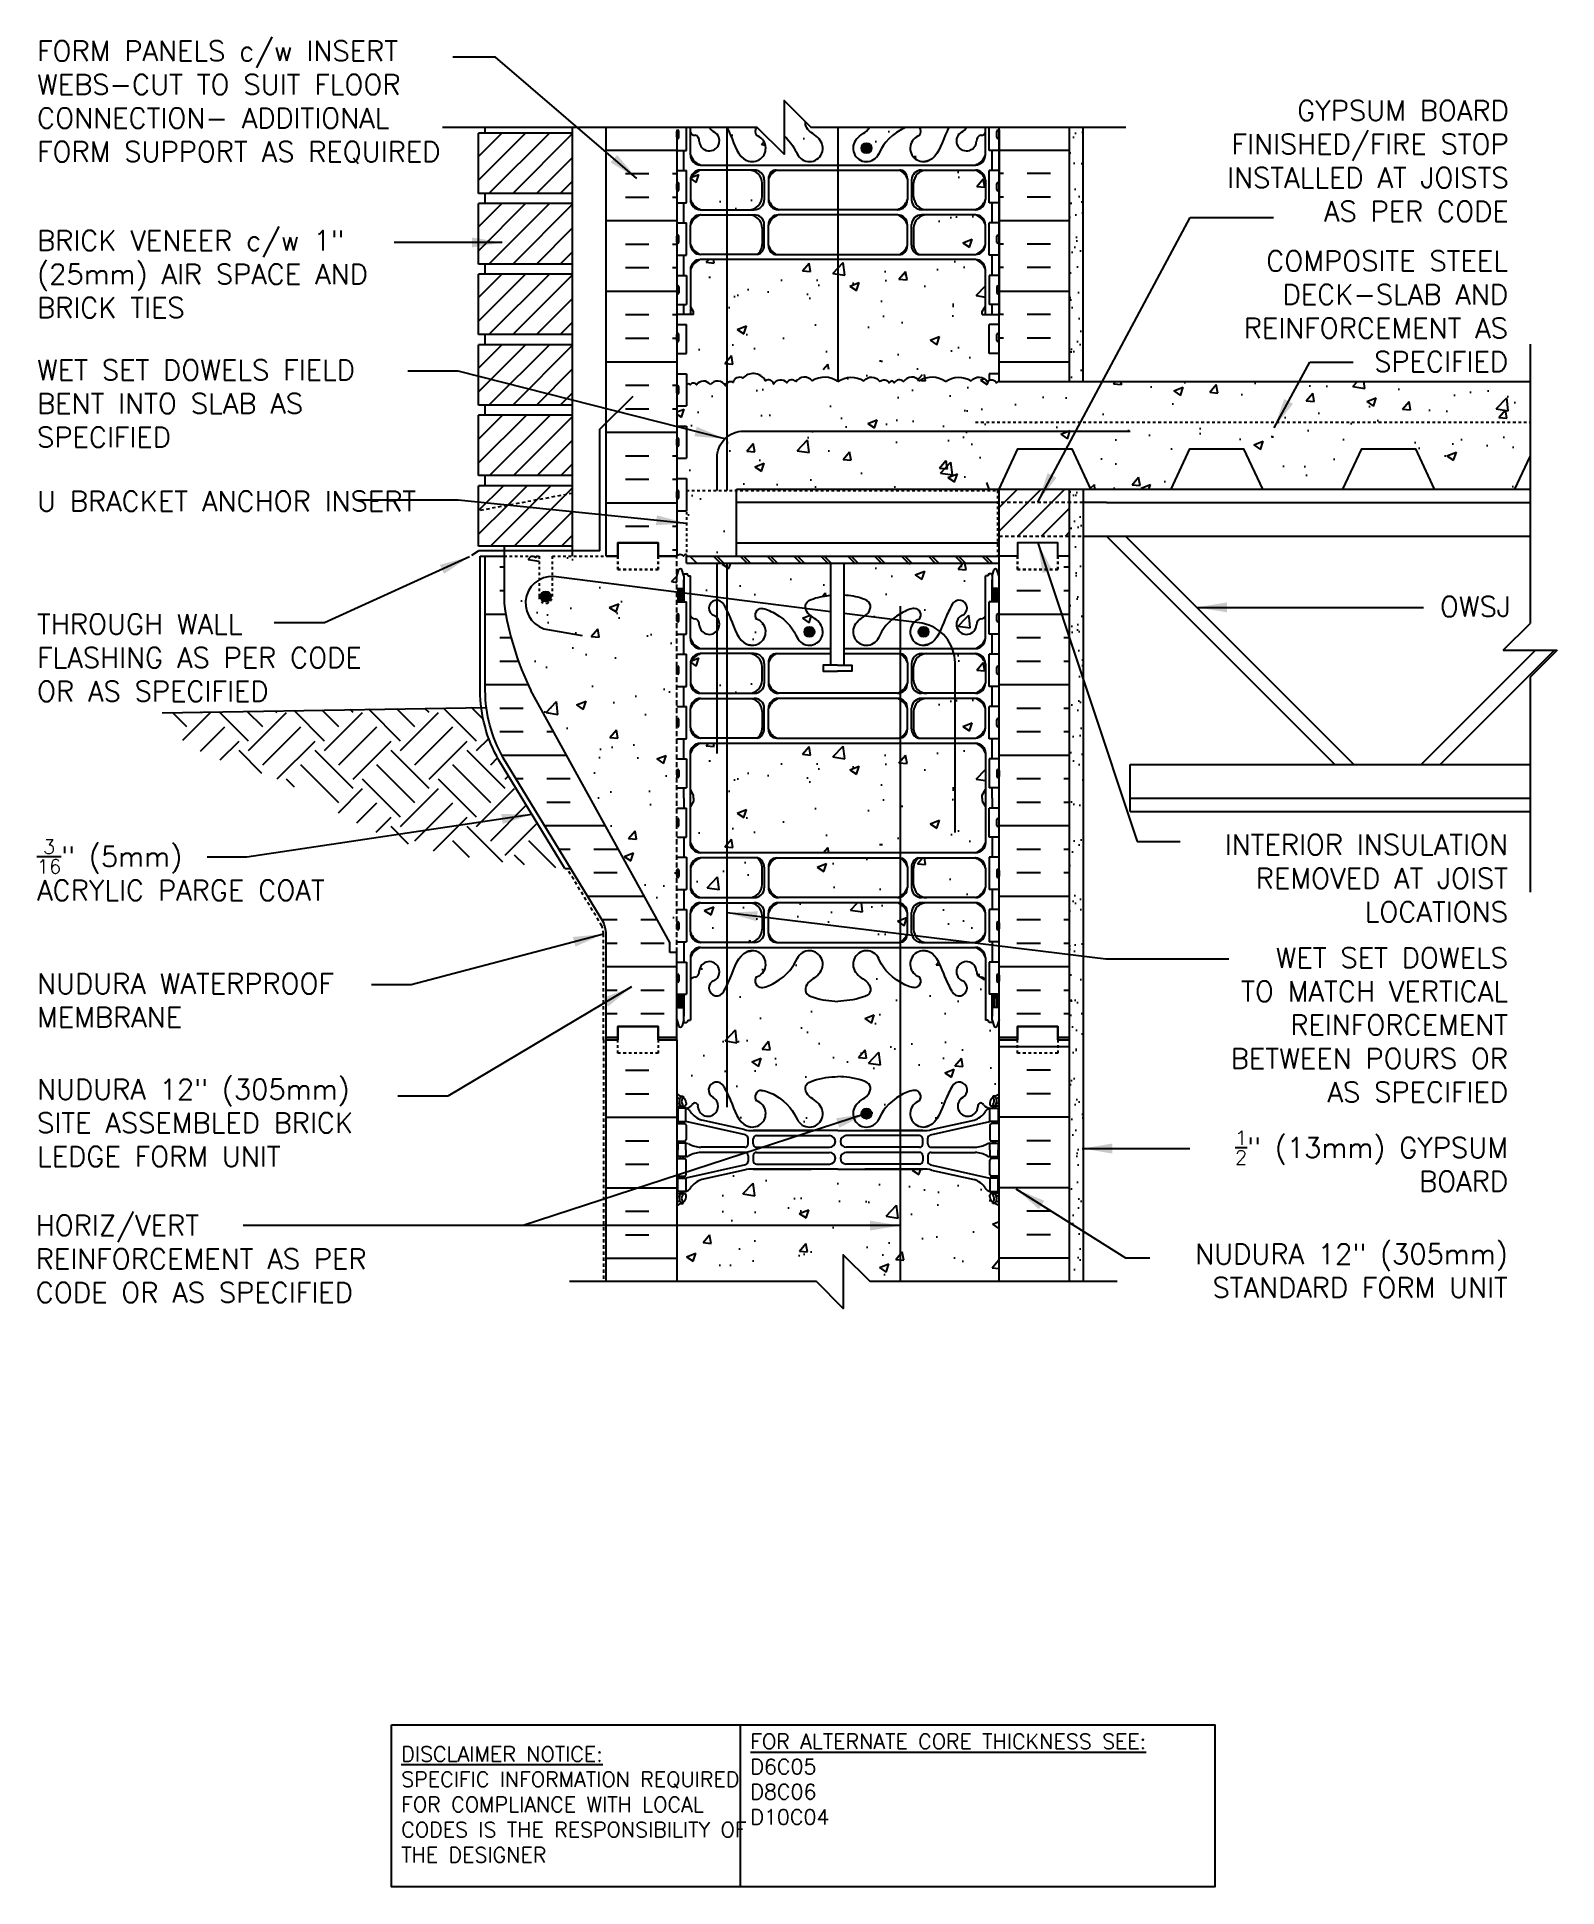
# Model space of a CAD drawing. Header units: inches. Extents: x 177.3 to 233.9, y 161.8 to 230.7.
import ezdxf
from ezdxf.enums import TextEntityAlignment as Align

# ---------------------------------------------------------------- set-up
doc = ezdxf.new("R2010")
doc.units = ezdxf.units.IN
doc.header["$LTSCALE"] = 0.5
doc.header["$MEASUREMENT"] = 0
doc.linetypes.add('DASHED2', pattern=[0.375, 0.25, -0.125])
doc.linetypes.add('HIDDEN2', pattern=[0.1875, 0.125, -0.0625])
for name, color, linetype in [('HATCH', 12, 'Continuous'), ('Hidden2', 12, 'HIDDEN2'), ('line25', 2, 'Continuous'), ('LINE3', 3, 'Continuous'), ('LINE50', 5, 'Continuous'), ('LINE9', 9, 'Continuous'), ('TEXT', 4, 'Continuous'), ('Web_Edge', 9, 'Continuous')]:
    doc.layers.add(name, color=color, linetype=linetype)
doc.styles.add('DIM', font='romans.shx', dxfattribs={"width": 0.7})
doc.styles.add('ROMANS', font='romans.shx', dxfattribs={"height": 0.75})
doc.styles.get("Standard").update_dxf_attribs({"font": 'romans.shx', "height": 0.75})
doc.dimstyles.new('ext_12', dxfattribs={"dimscale": 12, "dimtxt": 0.09375, "dimasz": 0.09375, "dimexe": 0.09375, "dimexo": 0.0625, "dimgap": 0.0625, "dimtad": 1, "dimdec": 1, "dimzin": 3, "dimdsep": 46, "dimlunit": 4, "dimtxsty": 'DIM', "dimcen": 0.09, "dimdle": 0.09375, "dimclrt": 4, "dimadec": 0, "dimazin": 0, "dimtfac": 1, "dimtdec": 1, "dimtmove": 2, "dimatfit": 3, "dimfxl": 1, "dimfrac": 2, "dimtolj": 1, "dimtzin": 0, "dimarcsym": 0})
pattern_1 = [(45, (130.0388, 18.53984), (-0.4419417, 0.4419417), [])]
pattern_2 = [(50, (0, 0), (3.5863, -0.31376), [0.375, -4.125]), (355, (0, 0), (-0.693757, 3.76096), [0.3, -3.3]), (100.4514, (0.299, -0.026), (2.892544, 3.4472), [0.3187, -3.50571]), (46.1842, (0, 1), (5.336207, -0.827596), [0.5625, -6.1875]), (96.6356, (0.4447, 0.931), (4.67331, 4.87059), [0.47805, -5.25857]), (351.1842, (0, 1), (4.67331, 4.87059), [0.45, -4.95]), (21, (0.5, 0.75), (2.984535, -2.013094), [0.375, -4.125]), (326, (0.5, 0.75), (1.216577, 3.62575), [0.3, -3.3]), (71.4514, (0.7487, 0.5822), (4.201112, 1.612656), [0.3187, -3.50571]), (37.5, (0, 0), (0.0607993, 1.6644693), [0, -3.26, 0, -3.35, 0, -3.3125]), (7.5, (0, 0), (1.315348, 1.972059), [0, -1.91, 0, -3.185, 0, -1.2625]), (327.5, (-1.115, 0), (2.669112, -0.1127744), [0, -1.25, 0, -3.9, 0, -5.175]), (317.5, (-1.615, 0), (2.915931, 0.500525), [0, -1.625, 0, -2.59, 0, -3.675])]

msp = doc.modelspace()

# ---------------------------------------------------------------- texts
at = {"layer": 'TEXT', "style": 'ROMANS'}
msp.add_text('OWSJ ', height=0.75, dxfattribs=at).set_placement((231.125, 209.135), align=Align.CENTER)
at = {"layer": 'TEXT', "char_height": 0.75, "style": 'ROMANS'}
for s, insert, width, attachment_point in [('FORM PANELS c/w INSERT WEBS-CUT TO SUIT FLOOR CONNECTION- ADDITIONAL FORM SUPPORT AS REQUIRED', (177.337, 230.569), 16.66856, 1), ('\\A1;GYPSUM BOARD FINISHED/FIRE STOP INSTALLED AT JOISTS AS PER CODE', (232.11, 226.1), 12.22718, 6), ('BRICK VENEER c/w 1" (25mm) AIR SPACE AND BRICK TIES', (177.337, 223.51), 13.68504, 1), ('\\A1;COMPOSITE STEEL DECK-SLAB AND REINFORCEMENT AS SPECIFIED', (232.083, 220.501), 12.22718, 6), ('WET SET DOWELS FIELD BENT INTO SLAB AS SPECIFIED', (177.337, 218.693), 13.68504, 1), ('U BRACKET ANCHOR INSERT', (177.337, 213.809), 13.68504, 1), ('THROUGH WALL FLASHING AS PER CODE OR AS SPECIFIED', (177.337, 209.233), 13.68504, 1), ('\\A1;{\\H0.7x;\\S3/16;\\H1.429x;" (5mm)\\PACRYLIC PARGE COAT}', (177.337, 199.705), 13.05222, 4), ('\\A1;INTERIOR INSULATION REMOVED AT JOIST LOCATIONS', (232.083, 199.397), 12.22718, 6), ('WET SET DOWELS \\PTO MATCH VERTICAL REINFORCEMENT\\PBETWEEN POURS OR AS SPECIFIED', (232.083, 193.938), 12.22718, 6), ('\\A1;{\\H1x;NUDURA WATERPROOF MEMBRANE}', (177.337, 194.851), 13.60737, 4), ('NUDURA 12" (305mm) SITE ASSEMBLED BRICK LEDGE FORM UNIT', (177.337, 191.917), 14.23512, 1), ('\\A1;{\\H0.7x;\\S1/2;}" (13mm) GYPSUM BOARD', (232.083, 188.87), 12.19083, 6), ('HORIZ/VERT\\PREINFORCEMENT AS PER CODE OR AS SPECIFIED', (177.29, 185.228), 14.832, 4), ('NUDURA 12" (305mm) STANDARD FORM UNIT', (232.077, 184.788), 14.12358, 6)]:
    msp.add_mtext(s, dxfattribs=dict(at, insert=insert, width=width, attachment_point=attachment_point))
at = {"layer": 'TEXT', "char_height": 0.5625, "attachment_point": 4}
for s, insert, width in [('{\\LFOR ALTERNATE CORE THICKNESS SEE:\\P}D6C05\\PD8C06\\PD10C04', (203.888, 165.861), 23.33295), ('{\\LDISCLAIMER NOTICE:}\\PSPECIFIC INFORMATION REQUIRED FOR COMPLIANCE WITH LOCAL CODES IS THE RESPONSIBILITY OF THE DESIGNER', (190.896, 164.921), 14.00235)]:
    msp.add_mtext(s, dxfattribs=dict(at, insert=insert, width=width))

# ---------------------------------------------------------------- hatches: boundary and pattern name
at = {"layer": 'HATCH'}
h = msp.add_hatch(dxfattribs=at)
h.set_pattern_fill('AR-CONC', color=256, scale=0.5)
h.set_pattern_definition(pattern_2)
edge = h.paths.add_edge_path()
edge.add_spline(control_points=[(206.442, 226.919), (206.334, 227.082), (206.001, 227.166), (205.928, 227.483), (205.938, 227.555)], knot_values=[0.229407, 0.229407, 0.229407, 0.229407, 0.844432, 1.063278, 1.063278, 1.063278, 1.063278], degree=3, periodic=0)
edge.add_line((205.938, 227.555), (205.146, 228.347))
edge.add_line((205.146, 228.347), (205.146, 227.019))
edge.add_spline(control_points=[(205.146, 227.019), (205.404, 226.797), (205.529, 226.563), (205.63, 226.361)], knot_values=[0.576831, 0.576831, 0.576831, 0.576831, 1.237398, 1.237398, 1.237398, 1.237398], degree=3, periodic=0)
edge.add_spline(control_points=[(205.63, 226.361), (205.633, 226.355), (205.636, 226.348), (205.639, 226.342)], knot_values=[1.237398, 1.237398, 1.237398, 1.237398, 1.258119, 1.258119, 1.258119, 1.258119], degree=3, periodic=0)
edge.add_arc((206.084, 226.571), 0.5, 208.0183, 404.18751)
edge = h.paths.add_edge_path()
edge.add_arc((204.305, 227.196), 0.242, 141.28519, 218.23271, ccw=False)
edge.add_line((204.116, 227.347), (203.017, 227.347))
edge.add_spline(control_points=[(203.017, 227.347), (203.062, 227.255), (203.268, 226.817), (203.431, 226.244), (203.757, 226.113)], knot_values=[0.269172, 0.269172, 0.269172, 0.269172, 0.579211, 1.703896, 1.703896, 1.703896, 1.703896], degree=3, periodic=0)
edge.add_spline(control_points=[(203.757, 226.113), (203.807, 226.093), (203.861, 226.081), (203.918, 226.073)], knot_values=[1.703896, 1.703896, 1.703896, 1.703896, 1.875321, 1.875321, 1.875321, 1.875321], degree=3, periodic=0)
edge.add_arc((203.959, 226.571), 0.5, 265.29258, 431.79367)
h.paths.add_polyline_path([(202.548, 227.173, -0.229541), (202.361, 227.347), (201.656, 227.347), (201.656, 227.166, 0.258079), (201.802, 227.054, -0.428082), (201.986, 226.83, 1.679912)])
edge = h.paths.add_edge_path()
edge.add_spline(control_points=[(208.653, 226.342), (208.794, 226.626), (208.995, 227.009), (209.615, 227.323), (209.669, 227.347)], knot_values=[0.2328, 0.2328, 0.2328, 0.2328, 1.170256, 1.258119, 1.258119, 1.258119, 1.258119], degree=3, periodic=0)
edge.add_line((209.669, 227.347), (208.315, 227.347))
edge.add_spline(control_points=[(208.315, 227.347), (208.313, 227.342), (208.21, 227.146), (207.958, 227.082), (207.85, 226.919)], knot_values=[0.229407, 0.229407, 0.229407, 0.229407, 0.244714, 0.859739, 0.859739, 0.859739, 0.859739], degree=3, periodic=0)
edge.add_arc((208.209, 226.571), 0.5, 135.81249, 331.93487)
edge = h.paths.add_edge_path()
edge.add_spline(control_points=[(210.535, 226.113), (210.861, 226.244), (211.025, 226.817), (211.23, 227.255), (211.275, 227.347)], knot_values=[0.269172, 0.269172, 0.269172, 0.269172, 1.393856, 1.703896, 1.703896, 1.703896, 1.703896], degree=3, periodic=0)
edge.add_line((211.275, 227.347), (210.176, 227.347))
edge.add_arc((209.987, 227.196), 0.242, -38.23271, 38.71481, ccw=False)
edge.add_arc((210.334, 226.571), 0.5, 108.20633, 274.70742)
edge.add_spline(control_points=[(210.375, 226.073), (210.431, 226.081), (210.486, 226.093), (210.535, 226.113)], knot_values=[1.703896, 1.703896, 1.703896, 1.703896, 1.875321, 1.875321, 1.875321, 1.875321], degree=3, periodic=0)
h.paths.add_polyline_path([(232.909, 217.882), (213.146, 217.882), (213.146, 217.911, 0.10231), (213.051, 217.836, 0.520567), (212.706, 217.885, 0.520567), (212.107, 217.907, 0.310845), (211.146, 217.884, 0.310845), (210.185, 217.907, 0.520567), (209.587, 217.885, 0.520567), (209.242, 217.836, 0.10231), (209.146, 217.911, 0.10231), (209.051, 217.836, 0.520567), (208.706, 217.885, 0.520567), (208.107, 217.907, 0.310845), (207.146, 217.884, 0.310845), (206.185, 217.907, 0.520567), (205.587, 217.885, 0.520567), (205.242, 217.836, 0.520567), (204.751, 217.793, 0.520567), (204.447, 217.914, 0.258655), (204.025, 218.182, 0.230831), (203.608, 218.009, 0.520567), (203.246, 217.853, 0.520567), (202.964, 217.732, 0.520567), (202.392, 217.772, 0.523259), (201.885, 217.769, 0.520567), (201.648, 217.769, 0.562908), (201.511, 217.76), (201.511, 216.979), (201.146, 216.979), (201.146, 216.229), (201.511, 216.229), (201.511, 215.029), (201.146, 215.029), (201.146, 214.279), (201.511, 214.279), (201.511, 213.834), (203.371, 213.834), (203.371, 213.882), (213.146, 213.882), (213.846, 215.382), (215.846, 215.382), (216.545, 213.882), (219.545, 213.882), (220.244, 215.382), (222.244, 215.382), (222.944, 213.882), (225.944, 213.882), (226.643, 215.382), (228.643, 215.382), (229.343, 213.882), (232.343, 213.882), (232.909, 215.095)])
h.paths.add_polyline_path([(203.371, 213.834), (201.511, 213.834), (201.511, 211.382), (203.371, 211.382)])
h.paths.add_polyline_path([(201.146, 211.384), (200.459, 211.384), (200.459, 210.884), (198.959, 210.884), (198.959, 211.384), (198.521, 211.384), (196.521, 211.384), (196.521, 209.884, -1), (196.021, 209.884), (196.021, 211.384), (194.721, 211.384), (194.721, 209.634, 0.079579), (195.721, 206.384), (200.896, 197.009), (200.896, 196.634), (201.146, 196.634)])
edge = h.paths.add_edge_path()
edge.add_line((206.879, 211.122), (201.511, 211.122))
edge.add_line((201.511, 211.122), (201.511, 211.382))
edge.add_line((201.511, 211.382), (201.511, 211.458))
edge.add_arc((201.555, 211.278), 0.185, 103.63753, 145)
edge.add_arc((201.275, 211.281), 0.165, 38.70557, 141.29443)
edge.add_line((201.146, 211.384), (201.146, 210.625))
edge.add_line((201.146, 210.625), (201.225, 210.867))
edge.add_arc((201.281, 210.859), 0.0567, 28.07249, 171.95154, ccw=False)
edge.add_line((201.331, 210.885), (201.38, 210.735))
edge.add_line((201.38, 210.735), (201.506, 210.735))
edge.add_arc((201.506, 210.685), 0.05, 0, 90, ccw=False)
edge.add_line((201.556, 210.685), (201.556, 210.655))
edge.add_line((201.556, 210.655), (201.656, 210.655))
edge.add_line((201.656, 210.655), (201.656, 209.166))
edge.add_arc((201.83, 209.242), 0.19, 203.63161, 261.51588)
edge.add_arc((201.787, 208.855), 0.2, -7.10714, 85.59237, ccw=False)
edge.add_arc((202.36, 208.849), 0.375, 182.92371, 419.86753)
edge.add_arc((202.634, 209.454), 0.293, 28.6803, 253.07312, ccw=False)
edge.add_spline(control_points=[(202.898, 209.582), (202.984, 209.415), (203.237, 208.925), (203.431, 208.244), (203.757, 208.113)], knot_values=[0, 0, 0, 0, 0.579211, 1.703896, 1.703896, 1.703896, 1.703896], degree=3, periodic=0)
edge.add_spline(control_points=[(203.757, 208.113), (203.807, 208.093), (203.861, 208.081), (203.918, 208.073)], knot_values=[1.703896, 1.703896, 1.703896, 1.703896, 1.875321, 1.875321, 1.875321, 1.875321], degree=3, periodic=0)
edge.add_arc((203.959, 208.571), 0.5, 265.29258, 431.79367)
edge.add_arc((204.305, 209.196), 0.242, 90, 218.23271, ccw=False)
edge.add_spline(control_points=[(204.305, 209.438), (204.426, 209.44), (205.245, 209.088), (205.49, 208.641), (205.63, 208.361)], knot_values=[0.038125, 0.038125, 0.038125, 0.038125, 0.320663, 1.237398, 1.237398, 1.237398, 1.237398], degree=3, periodic=0)
edge.add_spline(control_points=[(205.63, 208.361), (205.633, 208.355), (205.636, 208.348), (205.639, 208.342)], knot_values=[1.237398, 1.237398, 1.237398, 1.237398, 1.258119, 1.258119, 1.258119, 1.258119], degree=3, periodic=0)
edge.add_arc((206.084, 208.571), 0.5, 208.07953, 404.18751)
edge.add_spline(control_points=[(206.442, 208.919), (206.334, 209.082), (205.975, 209.173), (205.898, 209.669), (206.348, 209.862), (206.67, 209.912), (206.879, 209.933)], knot_values=[0.229407, 0.229407, 0.229407, 0.229407, 0.844432, 1.128849, 1.464331, 2.112026, 2.112026, 2.112026, 2.112026], degree=3, periodic=0)
edge.add_line((206.879, 209.933), (206.879, 211.122))
edge = h.paths.add_edge_path()
edge.add_arc((208.209, 208.571), 0.5, 135.81249, 335.18101, ccw=False)
edge.add_spline(control_points=[(207.85, 208.919), (207.958, 209.082), (208.318, 209.173), (208.394, 209.669), (207.932, 209.867), (207.599, 209.916), (207.379, 209.936)], knot_values=[0.229407, 0.229407, 0.229407, 0.229407, 0.844432, 1.128849, 1.464331, 2.146941, 2.146941, 2.146941, 2.146941], degree=3, periodic=0)
edge.add_line((207.379, 209.936), (207.379, 211.122))
edge.add_line((207.379, 211.122), (213.146, 211.122))
edge.add_line((213.146, 211.122), (213.146, 210.625))
edge.add_line((213.146, 210.625), (213.061, 210.885))
edge.add_arc((213.011, 210.859), 0.0567, 28.07249, 171.95154)
edge.add_line((212.955, 210.867), (212.912, 210.735))
edge.add_line((212.912, 210.735), (212.786, 210.735))
edge.add_arc((212.786, 210.685), 0.05, 90, 216.8699)
edge.add_line((212.746, 210.655), (212.636, 210.655))
edge.add_line((212.636, 210.655), (212.636, 209.166))
edge.add_arc((212.462, 209.242), 0.19, 274.30609, 336.37031, ccw=False)
edge.add_arc((212.505, 208.855), 0.2, 98.3788, 187.10714)
edge.add_arc((211.932, 208.849), 0.375, 120.13247, 357.07629, ccw=False)
edge.add_arc((211.658, 209.454), 0.293, 286.92688, 514.20161)
edge.add_spline(control_points=[(211.394, 209.582), (211.308, 209.415), (211.055, 208.925), (210.861, 208.244), (210.535, 208.113)], knot_values=[0, 0, 0, 0, 0.579211, 1.703896, 1.703896, 1.703896, 1.703896], degree=3, periodic=0)
edge.add_arc((210.334, 208.571), 0.5, 108.20633, 293.78613, ccw=False)
edge.add_arc((209.987, 209.196), 0.242, 321.76729, 450)
edge.add_spline(control_points=[(209.987, 209.438), (209.866, 209.44), (209.047, 209.088), (208.802, 208.641), (208.662, 208.361)], knot_values=[0.038125, 0.038125, 0.038125, 0.038125, 0.320663, 1.237398, 1.237398, 1.237398, 1.237398], degree=3, periodic=0)
h = msp.add_hatch(dxfattribs=at)
h.set_pattern_fill('INSUL', color=256, scale=7, style=0)
h.set_pattern_definition([(0, (-2725.0155, -185.6254), (0, 2.625), []), (0, (-2725.0155, -184.7504), (0, 2.625), [0.875, -0.875]), (0, (-2725.0155, -183.8754), (0, 2.625), [0.875, -0.875])])
h.paths.add_polyline_path([(201.146, 227.222), (201.021, 227.347), (198.521, 227.347), (198.521, 211.384), (198.959, 211.384), (198.959, 211.884), (200.459, 211.884), (200.459, 211.384), (201.146, 211.384)])
h = msp.add_hatch(dxfattribs=at)
h.set_pattern_fill('INSUL', color=256, scale=7, style=0)
h.set_pattern_definition([(180, (3139.3077, -185.6254), (0, 2.625), []), (180, (3139.3077, -184.7504), (0, 2.625), [0.875, -0.875]), (180, (3139.3077, -183.8754), (0, 2.625), [0.875, -0.875])])
h.paths.add_polyline_path([(213.146, 217.882), (215.771, 217.882), (215.771, 227.347), (213.146, 227.347)])
h = msp.add_hatch(dxfattribs=at)
h.set_pattern_fill('AR-SAND', color=256, scale=0.5, style=0)
h.set_pattern_definition([(37.5, (136.0388, 18.5398), (-0.0314967, 0.963412), [0, -0.76, 0, -0.85, 0, -0.8125]), (7.5, (136.0388, 18.5398), (0.884888, 1.411073), [0, -0.41, 0, -0.685, 0, -0.2625]), (327.5, (135.4238, 18.5398), (1.557071, 0.0028295), [0, -0.25, 0, -0.9, 0, -1.175]), (317.5, (135.4238, 18.5398), (1.503063, 0.438838), [0, -0.125, 0, -0.59, 0, -0.675])])
h.paths.add_polyline_path([(216.271, 227.347), (215.771, 227.347), (215.771, 217.882), (216.271, 217.882)])
h = msp.add_hatch(dxfattribs=at)
h.set_pattern_fill('ANSI31', color=256, scale=5, style=0)
h.set_pattern_definition([(45, (130.0388, 26.41484), (-0.4419417, 0.4419417), [])])
h.paths.add_polyline_path([(197.271, 227.134), (193.771, 227.134), (193.771, 224.884), (197.271, 224.884)])
h = msp.add_hatch(dxfattribs=at)
h.set_pattern_fill('AR-CONC', color=256, scale=0.5)
h.set_pattern_definition([(50, (-1e-13, 18), (3.5863, -0.31376), [0.375, -4.125]), (355, (-1e-13, 18), (-0.693757, 3.76096), [0.3, -3.3]), (100.4514, (0.299, 17.974), (2.892544, 3.4472), [0.3187, -3.50571]), (46.1842, (-1e-13, 19), (5.336207, -0.827596), [0.5625, -6.1875]), (96.6356, (0.4447, 18.931), (4.67331, 4.87059), [0.47805, -5.25857]), (351.1842, (-1e-13, 19), (4.67331, 4.87059), [0.45, -4.95]), (21, (0.5, 18.75), (2.984535, -2.013094), [0.375, -4.125]), (326, (0.5, 18.75), (1.216577, 3.62575), [0.3, -3.3]), (71.4514, (0.7487, 18.5822), (4.20111, 1.612656), [0.3187, -3.50571]), (37.5, (-1e-13, 18), (0.060799, 1.664469), [0, -3.26, 0, -3.35, 0, -3.3125]), (7.5, (-1e-13, 18), (1.315348, 1.972059), [0, -1.91, 0, -3.185, 0, -1.2625]), (327.5, (-1.115, 18), (2.669112, -0.1127744), [0, -1.25, 0, -3.9, 0, -5.175]), (317.5, (-1.615, 18), (2.91593, 0.500525), [0, -1.625, 0, -2.59, 0, -3.675])])
h.paths.add_polyline_path([(210.138, 218.153), (212.261, 218.153, -0.414214), (212.636, 217.778), (212.636, 217.052, -0.414214), (212.261, 216.677), (210.261, 216.677, -0.403872), (209.886, 217.038), (209.886, 217.808, -0.345102)], flags=16)
h.paths.add_polyline_path([(210.261, 216.486), (212.261, 216.486, -0.414214), (212.636, 216.111), (212.636, 215.385, -0.414214), (212.261, 215.01), (210.261, 215.01, -0.403872), (209.886, 215.372), (209.886, 216.124, -0.403872)], flags=16)
h.paths.add_polyline_path([(209.886, 222.96), (209.886, 223.73, -0.403872), (210.261, 224.092), (212.261, 224.092, -0.414214), (212.636, 223.717), (212.636, 222.991, -0.414214), (212.261, 222.616), (210.138, 222.616, -0.345102)], flags=16)
h.paths.add_polyline_path([(212.261, 214.822, -0.414198), (212.636, 214.447, 0.225638)], flags=16)
h.paths.add_polyline_path([(202.031, 214.822, 0.225638), (201.656, 214.447, -0.414198)], flags=16)
h.paths.add_polyline_path([(209.886, 224.644), (209.886, 225.397, -0.403872), (210.261, 225.758), (212.261, 225.758, -0.414214), (212.636, 225.383), (212.636, 224.657, -0.414214), (212.261, 224.282), (210.261, 224.282, -0.403872)], flags=16)
h.paths.add_polyline_path([(204.031, 224.282), (202.031, 224.282, -0.414214), (201.656, 224.657), (201.656, 225.383, -0.414214), (202.031, 225.758), (204.031, 225.758, -0.403872), (204.406, 225.397), (204.406, 224.644, -0.403872)], flags=16)
h.paths.add_polyline_path([(212.261, 225.946, 0.225638), (212.636, 226.321, -0.414198)], flags=16)
h.paths.add_polyline_path([(202.031, 225.946, -0.414198), (201.656, 226.321, 0.225638)], flags=16)
edge = h.paths.add_edge_path()
edge.add_line((212.636, 218.715), (212.636, 222.053))
edge.add_arc((212.261, 222.053), 0.375, 0.00215, 90)
edge.add_line((212.261, 222.428), (202.031, 222.428))
edge.add_arc((202.031, 222.053), 0.375, 90, 180.00215)
edge.add_line((201.656, 222.053), (201.656, 218.715))
edge.add_arc((202.031, 218.715), 0.375, 180.00215, 270)
edge.add_line((202.031, 218.34), (212.261, 218.34))
edge.add_arc((212.261, 218.715), 0.375, 270, 360.00215)
edge = h.paths.add_edge_path()
edge.add_arc((209.357, 222.949), 0.376, 318.03954, 318.69607)
edge.add_arc((209.452, 222.865), 0.25, 317.87388, 318.86173, ccw=False)
edge = h.paths.add_edge_path()
edge.add_arc((209.893, 217.686), 0.366, 123.33366, 147.07278)
edge.add_arc((209.431, 217.74), 0.213, 43.09414, 153.09414)
edge.add_arc((209.012, 217.643), 0.3, 40.04185, 63.40818)
edge.add_arc((209.281, 217.643), 0.3, 116.59182, 139.95815)
edge.add_arc((208.861, 217.74), 0.213, 26.90586, 136.90586)
edge.add_arc((208.399, 217.686), 0.366, 32.92722, 142.92722)
edge.add_arc((207.643, 217.197), 0.848, 56.80674, 125.87718)
edge.add_arc((206.649, 217.197), 0.848, 54.12282, 123.19326)
edge.add_arc((205.893, 217.686), 0.366, 37.07278, 147.07278)
edge.add_arc((205.431, 217.74), 0.213, 43.09414, 153.09414)
edge.add_arc((205.012, 217.643), 0.3, 40.04185, 150.04185)
edge.add_arc((204.557, 217.747), 0.2, 13.2656, 83.22495)
edge.add_arc((204.935, 217.819), 0.376, 138.69607, 160.43676, ccw=False)
edge.add_arc((204.84, 217.903), 0.25, 86.12089, 138.86173, ccw=False)
edge.add_line((204.857, 218.153), (209.435, 218.153))
edge.add_arc((209.453, 217.903), 0.25, 41.30319, 94.15237, ccw=False)
edge.add_arc((209.357, 217.821), 0.376, 27.00975, 41.13827, ccw=False)
edge = h.paths.add_edge_path()
edge.add_arc((209.357, 215.343), 0.376, 318.03954, 318.69607)
edge.add_arc((209.452, 215.259), 0.25, 317.87389, 318.86173, ccw=False)
edge = h.paths.add_edge_path()
edge.add_arc((202.139, 217.595), 0.308, 35.04105, 145.52587)
edge.add_arc((201.767, 217.686), 0.145, 35, 139.91617)
edge.add_arc((202.031, 217.778), 0.375, 90, 179.68683, ccw=False)
edge.add_line((202.031, 218.153), (203.819, 218.153))
edge.add_arc((203.994, 217.668), 0.516, 109.8475, 138.53578)
edge.add_arc((203.481, 217.805), 0.24, 58.2656, 168.2656)
edge.add_arc((203.147, 217.694), 0.187, 58.2656, 168.2656)
edge.add_arc((202.664, 217.552), 0.35, 31.05225, 141.05225)
h = msp.add_hatch(dxfattribs=at)
h.set_pattern_fill('ANSI31', color=256, scale=5, style=0)
h.set_pattern_definition([(45, (130.0388, 23.78984), (-0.4419417, 0.4419417), [])])
h.paths.add_polyline_path([(197.271, 224.509), (193.771, 224.509), (193.771, 222.259), (197.271, 222.259)])
h = msp.add_hatch(dxfattribs=at)
h.set_pattern_fill('ANSI31', color=256, scale=5, style=0)
h.set_pattern_definition([(45, (130.0388, 21.16484), (-0.4419417, 0.4419417), [])])
h.paths.add_polyline_path([(197.271, 221.884), (193.771, 221.884), (193.771, 219.634), (197.271, 219.634)])
h = msp.add_hatch(dxfattribs=at)
h.set_pattern_fill('ANSI31', color=256, scale=5, style=0)
h.set_pattern_definition(pattern_1)
h.paths.add_polyline_path([(197.271, 219.259), (193.771, 219.259), (193.771, 217.009), (197.271, 217.009)])
h = msp.add_hatch(dxfattribs=at)
h.set_pattern_fill('ANSI31', color=256, scale=5, style=0)
h.set_pattern_definition(pattern_1)
h.paths.add_polyline_path([(197.271, 214.384), (197.271, 216.634), (193.771, 216.634), (193.771, 214.384)])
h = msp.add_hatch(dxfattribs=at)
h.set_pattern_fill('ANSI31', color=256, scale=5, style=0)
h.set_pattern_definition(pattern_1)
h.paths.add_polyline_path([(197.271, 213.725), (197.271, 214.009), (193.771, 214.009), (193.771, 213.077)])
h = msp.add_hatch(dxfattribs=at)
h.set_pattern_fill('ANSI31', color=256, scale=5, style=0)
h.set_pattern_definition(pattern_1)
h.paths.add_polyline_path([(197.271, 211.759), (197.271, 213.725), (193.771, 213.077), (193.771, 211.759)])
h = msp.add_hatch(dxfattribs=at)
h.set_pattern_fill('ANSI31', color=256, scale=5, style=0)
h.set_pattern_definition([(45, (136.0388, 18.53984), (-0.4419417, 0.4419417), [])])
h.paths.add_polyline_path([(215.771, 212.132), (215.771, 213.882), (213.146, 213.882), (213.146, 212.132)])
h = msp.add_hatch(dxfattribs=at)
h.set_pattern_fill('AR-SAND', color=256, scale=0.5, style=0)
h.set_pattern_definition([(37.5, (140.06465, 83.3564), (-0.0314967, 0.963412), [0, -0.76, 0, -0.85, 0, -0.8125]), (7.5, (140.0647, 83.3564), (0.884888, 1.411073), [0, -0.41, 0, -0.685, 0, -0.2625]), (327.5, (139.44965, 83.3564), (1.557071, 0.0028295), [0, -0.25, 0, -0.9, 0, -1.175]), (317.5, (139.4497, 83.3564), (1.503063, 0.438838), [0, -0.125, 0, -0.59, 0, -0.675])])
h.paths.add_polyline_path([(216.271, 213.882), (215.771, 213.882), (215.771, 193.384), (215.771, 184.384), (216.271, 184.384)])
h = msp.add_hatch(dxfattribs=at)
h.set_pattern_fill('INSUL', color=256, scale=7, style=0)
h.set_pattern_definition([(0, (213.8065, 201.357), (0, 2.625), []), (0, (213.8065, 202.232), (0, 2.625), [0.875, -0.875]), (0, (213.8065, 203.107), (0, 2.625), [0.875, -0.875])])
h.paths.add_polyline_path([(215.771, 211.384), (215.334, 211.384), (215.334, 210.884), (213.834, 210.884), (213.834, 211.384), (213.146, 211.384), (213.146, 193.384), (213.834, 193.384), (213.834, 193.884), (215.334, 193.884), (215.334, 193.384), (215.771, 193.384)])
h.paths.add_polyline_path([(195.721, 206.384, -0.079579), (194.721, 209.634), (194.721, 211.384), (194.021, 211.384), (194.021, 206.384, 0.131652), (194.691, 203.884), (198.429, 197.734, -0.10438), (198.521, 197.259), (198.521, 193.384), (198.959, 193.384), (198.959, 193.884), (200.459, 193.884), (200.459, 193.384), (201.146, 193.384), (201.146, 196.634), (200.896, 196.634), (200.896, 197.009)])
h = msp.add_hatch(dxfattribs=at)
h.set_pattern_fill('AR-CONC', color=256, scale=0.5)
h.set_pattern_definition(pattern_2)
h.paths.add_polyline_path([(209.435, 200.153, -0.234774), (209.641, 200.068, -0.181221), (209.734, 199.821), (209.734, 199.052, -0.414214), (209.359, 198.677), (204.934, 198.677, -0.414214), (204.559, 199.052), (204.559, 199.82, -0.18144), (204.652, 200.068, -0.234276), (204.857, 200.153)], flags=16)
h.paths.add_polyline_path([(210.138, 200.153), (212.261, 200.153, -0.414214), (212.636, 199.778), (212.636, 199.052, -0.414214), (212.261, 198.677), (210.261, 198.677, -0.403872), (209.886, 199.038), (209.886, 199.808, -0.345102)], flags=16)
h.paths.add_polyline_path([(209.359, 198.486, -0.414214), (209.734, 198.111), (209.734, 197.342, -0.18144), (209.64, 197.095, -0.234276), (209.435, 197.01), (204.857, 197.01, -0.234774), (204.651, 197.094, -0.181221), (204.559, 197.341), (204.559, 198.111, -0.414214), (204.934, 198.486)], flags=16)
h.paths.add_polyline_path([(210.261, 198.486), (212.261, 198.486, -0.414214), (212.636, 198.111), (212.636, 197.385, -0.414214), (212.261, 197.01), (210.261, 197.01, -0.403872), (209.886, 197.372), (209.886, 198.124, -0.403872)], flags=16)
h.paths.add_polyline_path([(209.886, 204.96), (209.886, 205.73, -0.403872), (210.261, 206.092), (212.261, 206.092, -0.414214), (212.636, 205.717), (212.636, 204.991, -0.414214), (212.261, 204.616), (210.138, 204.616, -0.345102)], flags=16)
h.paths.add_polyline_path([(204.406, 199.808), (204.406, 199.038, -0.403872), (204.031, 198.677), (202.031, 198.677, -0.414214), (201.656, 199.052), (201.656, 199.778, -0.414214), (202.031, 200.153), (204.155, 200.153, -0.345102)], flags=16)
h.paths.add_polyline_path([(212.261, 196.822, -0.414198), (212.636, 196.447, 0.225638)], flags=16)
h.paths.add_polyline_path([(202.031, 196.822, 0.225638), (201.656, 196.447, -0.414198)], flags=16)
h.paths.add_polyline_path([(204.406, 198.124), (204.406, 197.372, -0.403872), (204.031, 197.01), (202.031, 197.01, -0.414214), (201.656, 197.385), (201.656, 198.111, -0.414214), (202.031, 198.486), (204.031, 198.486, -0.403872)], flags=16)
h.paths.add_polyline_path([(209.886, 206.644), (209.886, 207.397, -0.403872), (210.261, 207.758), (212.261, 207.758, -0.414214), (212.636, 207.383), (212.636, 206.657, -0.414214), (212.261, 206.282), (210.261, 206.282, -0.403872)], flags=16)
h.paths.add_polyline_path([(204.031, 206.282), (202.031, 206.282, -0.414214), (201.656, 206.657), (201.656, 207.383, -0.414214), (202.031, 207.758), (204.031, 207.758, -0.403872), (204.406, 207.397), (204.406, 206.644, -0.403872)], flags=16)
h.paths.add_polyline_path([(212.261, 207.946, 0.225638), (212.636, 208.321, -0.414198)], flags=16)
h.paths.add_polyline_path([(202.031, 207.946, -0.414198), (201.656, 208.321, 0.225638)], flags=16)
edge = h.paths.add_edge_path()
edge.add_line((212.636, 200.715), (212.636, 204.053))
edge.add_arc((212.261, 204.053), 0.375, 0.00215, 90)
edge.add_line((212.261, 204.428), (202.031, 204.428))
edge.add_arc((202.031, 204.053), 0.375, 90, 180.00215)
edge.add_line((201.656, 204.053), (201.656, 200.715))
edge.add_arc((202.031, 200.715), 0.375, 180.00215, 270)
edge.add_line((202.031, 200.34), (212.261, 200.34))
edge.add_arc((212.261, 200.715), 0.375, 270, 360.00215)
edge = h.paths.add_edge_path()
edge.add_arc((209.357, 204.949), 0.376, 318.03954, 318.69607)
edge.add_arc((209.452, 204.865), 0.25, 317.87388, 318.86173, ccw=False)
h = msp.add_hatch(dxfattribs=at)
h.set_pattern_fill('EARTH', color=256, scale=8, angle=45, style=0)
h.set_pattern_definition([(45, (90.1036, 126.7192), (2e-16, 2.828427), [2, -2]), (45, (89.5733, 127.2495), (2e-16, 2.828427), [2, -2]), (45, (89.043, 127.7798), (2e-16, 2.828427), [2, -2]), (135, (89.043, 128.1334), (-2.828427, 4e-16), [2, -2]), (135, (89.5733, 128.6637), (-2.828427, 4e-16), [2, -2]), (135, (90.1036, 129.194), (-2.828427, 4e-16), [2, -2])])
h.paths.add_polyline_path([(194.53, 203.789, -0.100997), (193.872, 205.756), (190.295, 205.696), (185.832, 203.259), (185.963, 203.215), (186.175, 203.136), (186.389, 203.049), (186.604, 202.951), (186.821, 202.845), (187.038, 202.732), (187.255, 202.612), (187.471, 202.488), (187.686, 202.361), (187.9, 202.232), (188.111, 202.102), (188.321, 201.974), (188.533, 201.845), (188.755, 201.715), (188.992, 201.583), (189.25, 201.448), (189.535, 201.309), (189.854, 201.163), (190.212, 201.012), (190.618, 200.853), (191.097, 200.689), (191.674, 200.522), (192.377, 200.357), (193.232, 200.195), (194.267, 200.039), (195.507, 199.891), (196.981, 199.756)])
h.paths.add_polyline_path([(190.295, 205.696), (181.578, 205.551), (181.757, 205.376), (181.939, 205.205), (182.122, 205.041), (182.308, 204.883), (182.497, 204.733), (182.688, 204.59), (182.881, 204.455), (183.077, 204.33), (183.275, 204.213), (183.476, 204.106), (183.679, 204.007), (183.883, 203.915), (184.089, 203.829), (184.295, 203.75), (184.502, 203.677), (184.71, 203.608), (184.918, 203.543), (185.125, 203.48), (185.334, 203.417), (185.543, 203.354), (185.752, 203.287), (185.832, 203.259)])
h = msp.add_hatch(dxfattribs=at)
h.set_pattern_fill('AR-CONC', color=256, scale=0.5)
h.set_pattern_definition(pattern_2)
edge = h.paths.add_edge_path()
edge.add_line((213.146, 193.384), (213.146, 194.144))
edge.add_line((213.146, 194.144), (213.061, 193.883))
edge.add_arc((213.011, 193.91), 0.0567, 208.07249, 331.92751, ccw=False)
edge.add_line((212.961, 193.883), (212.912, 194.033))
edge.add_line((212.912, 194.033), (212.786, 194.033))
edge.add_arc((212.786, 194.083), 0.05, 180, 270, ccw=False)
edge.add_line((212.736, 194.083), (212.736, 194.113))
edge.add_line((212.736, 194.113), (212.636, 194.113))
edge.add_line((212.636, 194.113), (212.636, 195.602))
edge.add_arc((212.462, 195.526), 0.19, 23.62969, 85.69391)
edge.add_arc((212.505, 195.914), 0.2, 172.89286, 261.6212, ccw=False)
edge.add_arc((211.932, 195.919), 0.375, 2.92371, 239.86753)
edge.add_arc((211.658, 195.314), 0.293, -154.20161, 73.07312, ccw=False)
edge.add_spline(control_points=[(211.394, 195.187), (211.308, 195.353), (211.055, 195.843), (210.861, 196.524), (210.535, 196.655)], knot_values=[0, 0, 0, 0, 0.579211, 1.703896, 1.703896, 1.703896, 1.703896], degree=3, periodic=0)
edge.add_spline(control_points=[(210.535, 196.655), (210.486, 196.675), (210.431, 196.687), (210.375, 196.696)], knot_values=[1.703896, 1.703896, 1.703896, 1.703896, 1.875321, 1.875321, 1.875321, 1.875321], degree=3, periodic=0)
edge.add_arc((210.334, 196.197), 0.5, 85.29258, 251.79367)
edge.add_arc((209.987, 195.573), 0.242, -90, 38.23271, ccw=False)
edge.add_spline(control_points=[(209.987, 195.331), (209.866, 195.329), (209.047, 195.68), (208.802, 196.127), (208.662, 196.407)], knot_values=[0.038125, 0.038125, 0.038125, 0.038125, 0.320663, 1.237398, 1.237398, 1.237398, 1.237398], degree=3, periodic=0)
edge.add_arc((208.209, 196.197), 0.5, 24.81899, 224.18751)
edge.add_spline(control_points=[(207.85, 195.849), (207.958, 195.686), (208.318, 195.595), (208.394, 195.1), (207.846, 194.864), (207.442, 194.835), (207.146, 194.814)], knot_values=[0.229407, 0.229407, 0.229407, 0.229407, 0.844432, 1.128849, 1.464331, 2.389004, 2.389004, 2.389004, 2.389004], degree=3, periodic=0)
edge.add_spline(control_points=[(207.146, 194.814), (206.85, 194.835), (206.446, 194.864), (205.898, 195.1), (205.975, 195.595), (206.334, 195.686), (206.442, 195.849)], knot_values=[0.229407, 0.229407, 0.229407, 0.229407, 1.15408, 1.489562, 1.773979, 2.389004, 2.389004, 2.389004, 2.389004], degree=3, periodic=0)
edge.add_arc((206.084, 196.197), 0.5, 315.81249, 515.18101)
edge.add_spline(control_points=[(205.63, 196.407), (205.49, 196.127), (205.245, 195.68), (204.426, 195.329), (204.305, 195.331)], knot_values=[0.038125, 0.038125, 0.038125, 0.038125, 0.95486, 1.237398, 1.237398, 1.237398, 1.237398], degree=3, periodic=0)
edge.add_arc((204.305, 195.573), 0.242, 141.76729, 270, ccw=False)
edge.add_arc((203.959, 196.197), 0.5, 288.20633, 454.70742)
edge.add_spline(control_points=[(203.918, 196.696), (203.861, 196.687), (203.807, 196.675), (203.757, 196.655)], knot_values=[1.703896, 1.703896, 1.703896, 1.703896, 1.875321, 1.875321, 1.875321, 1.875321], degree=3, periodic=0)
edge.add_spline(control_points=[(203.757, 196.655), (203.431, 196.524), (203.237, 195.843), (202.984, 195.353), (202.898, 195.187)], knot_values=[0, 0, 0, 0, 1.124685, 1.703896, 1.703896, 1.703896, 1.703896], degree=3, periodic=0)
edge.add_arc((202.634, 195.314), 0.293, 106.92688, 334.20161, ccw=False)
edge.add_arc((202.36, 195.919), 0.375, 300.13247, 537.07629)
edge.add_arc((201.787, 195.914), 0.2, -81.61996, 7.10714, ccw=False)
edge.add_arc((201.83, 195.526), 0.19, 94.30355, 156.36837)
edge.add_line((201.656, 195.602), (201.656, 194.113))
edge.add_line((201.656, 194.113), (201.556, 194.113))
edge.add_line((201.556, 194.113), (201.556, 194.083))
edge.add_arc((201.506, 194.083), 0.05, -90, 0, ccw=False)
edge.add_line((201.506, 194.033), (201.38, 194.033))
edge.add_line((201.38, 194.033), (201.331, 193.883))
edge.add_arc((201.281, 193.91), 0.0567, 208.07249, 331.92751, ccw=False)
edge.add_line((201.231, 193.883), (201.146, 194.144))
edge.add_line((201.146, 194.144), (201.146, 193.384))
edge.add_line((201.146, 193.384), (201.146, 191.384))
edge.add_arc((201.492, 191.745), 0.5, 226.21089, 246.42182)
edge.add_line((201.292, 191.287), (201.382, 191.287))
edge.add_line((201.382, 191.287), (201.382, 191.245))
edge.add_arc((201.242, 191.038), 0.25, 0, 55.9442, ccw=False)
edge.add_line((201.492, 191.038), (201.492, 190.97))
edge.add_arc((201.43, 190.97), 0.0625, -90, 0, ccw=False)
edge.add_line((201.43, 190.908), (201.382, 190.908))
edge.add_line((201.382, 190.908), (201.382, 190.838))
edge.add_line((201.382, 190.838), (201.487, 190.838))
edge.add_arc((201.45, 191.188), 0.352, 276.12908, 321.53314)
edge.add_arc((201.827, 190.919), 0.113, -12.18443, 154.05694, ccw=False)
edge.add_arc((202.312, 190.914), 0.375, 182.92371, 419.86753)
edge.add_arc((202.632, 191.508), 0.3, 27.59697, 243.94252, ccw=False)
edge.add_spline(control_points=[(202.898, 191.647), (202.984, 191.48), (203.237, 190.99), (203.431, 190.309), (203.757, 190.179)], knot_values=[0, 0, 0, 0, 0.579211, 1.703896, 1.703896, 1.703896, 1.703896], degree=3, periodic=0)
edge.add_spline(control_points=[(203.757, 190.179), (203.807, 190.159), (203.861, 190.146), (203.918, 190.138)], knot_values=[1.703896, 1.703896, 1.703896, 1.703896, 1.875321, 1.875321, 1.875321, 1.875321], degree=3, periodic=0)
edge.add_arc((203.959, 190.636), 0.5, 265.29258, 431.79367)
edge.add_arc((204.305, 191.261), 0.242, 90, 218.23271, ccw=False)
edge.add_spline(control_points=[(204.305, 191.503), (204.426, 191.505), (205.245, 191.154), (205.49, 190.706), (205.63, 190.426)], knot_values=[0.038125, 0.038125, 0.038125, 0.038125, 0.320663, 1.237398, 1.237398, 1.237398, 1.237398], degree=3, periodic=0)
edge.add_arc((206.084, 190.636), 0.5, 204.81899, 404.18751)
edge.add_spline(control_points=[(206.442, 190.985), (206.334, 191.148), (205.975, 191.239), (205.898, 191.734), (206.446, 191.97), (206.85, 191.998), (207.146, 192.019)], knot_values=[0.229407, 0.229407, 0.229407, 0.229407, 0.844432, 1.128849, 1.464331, 2.389004, 2.389004, 2.389004, 2.389004], degree=3, periodic=0)
edge.add_spline(control_points=[(207.146, 192.019), (207.442, 191.998), (207.846, 191.97), (208.394, 191.734), (208.318, 191.239), (207.958, 191.148), (207.85, 190.985)], knot_values=[0.229407, 0.229407, 0.229407, 0.229407, 1.15408, 1.489562, 1.773979, 2.389004, 2.389004, 2.389004, 2.389004], degree=3, periodic=0)
edge.add_arc((208.209, 190.636), 0.5, 135.81249, 335.18101)
edge.add_spline(control_points=[(208.662, 190.426), (208.802, 190.706), (209.047, 191.154), (209.866, 191.505), (209.987, 191.503)], knot_values=[0.038125, 0.038125, 0.038125, 0.038125, 0.95486, 1.237398, 1.237398, 1.237398, 1.237398], degree=3, periodic=0)
edge.add_arc((209.987, 191.261), 0.242, -38.23271, 90, ccw=False)
edge.add_arc((210.334, 190.636), 0.5, 108.20633, 274.70742)
edge.add_spline(control_points=[(210.375, 190.138), (210.431, 190.146), (210.486, 190.159), (210.535, 190.179)], knot_values=[1.703896, 1.703896, 1.703896, 1.703896, 1.875321, 1.875321, 1.875321, 1.875321], degree=3, periodic=0)
edge.add_spline(control_points=[(210.535, 190.179), (210.861, 190.309), (211.055, 190.99), (211.308, 191.48), (211.394, 191.647)], knot_values=[0, 0, 0, 0, 1.124685, 1.703896, 1.703896, 1.703896, 1.703896], degree=3, periodic=0)
edge.add_arc((211.66, 191.508), 0.3, -63.94252, 153.0283, ccw=False)
edge.add_arc((211.98, 190.914), 0.375, 120.13247, 357.07629)
edge.add_arc((212.465, 190.919), 0.113, 25.94306, 192.18443, ccw=False)
edge.add_arc((212.843, 191.188), 0.352, 218.46686, 263.87092)
edge.add_line((212.805, 190.838), (212.91, 190.838))
edge.add_line((212.91, 190.838), (212.91, 190.908))
edge.add_line((212.91, 190.908), (212.863, 190.908))
edge.add_arc((212.863, 190.97), 0.0625, 180, 270, ccw=False)
edge.add_line((212.8, 190.97), (212.8, 191.038))
edge.add_arc((213.05, 191.038), 0.25, 124.0558, 180, ccw=False)
edge.add_line((212.91, 191.245), (212.91, 191.287))
edge.add_line((212.91, 191.287), (213, 191.287))
edge.add_arc((212.8, 191.745), 0.5, 293.57818, 313.78911)
edge.add_line((213.146, 191.384), (213.146, 193.384))
h = msp.add_hatch(dxfattribs=at)
h.set_pattern_fill('AR-CONC', color=256, scale=0.5)
h.set_pattern_definition(pattern_2)
h.paths.add_polyline_path([(213.146, 187.192, 0.088416), (213, 187.289), (212.91, 187.289), (212.91, 187.331, -0.249069), (212.8, 187.538), (212.8, 187.605, -0.414214), (212.863, 187.668), (212.91, 187.668), (212.91, 187.738), (212.805, 187.738, -0.155529), (212.629, 187.872, 0.180914), (212.212, 188.183), (210.631, 188.536, 0.054974), (210.304, 188.572), (207.146, 188.572), (203.988, 188.572, 0.054974), (203.661, 188.536), (202.081, 188.183, 0.180914), (201.663, 187.872, -0.155529), (201.487, 187.738), (201.382, 187.738), (201.382, 187.668), (201.43, 187.668, -0.414214), (201.492, 187.605), (201.492, 187.538, -0.249069), (201.382, 187.331), (201.382, 187.289), (201.292, 187.289, 0.088416), (201.146, 187.192), (201.146, 184.384), (206.344, 184.384), (207.344, 183.384), (207.344, 185.384), (208.344, 184.384), (213.146, 184.384)])
at = {"layer": 'LINE3'}
for points in [[(208.021, 226.571, 1), (208.396, 226.571, 1)], [(196.084, 209.884, 1), (196.459, 209.884, 1)], [(205.896, 208.571, 1), (206.271, 208.571, 1)], [(210.146, 208.571, 1), (210.521, 208.571, 1)], [(208.021, 190.636, 1), (208.396, 190.636, 1)]]:
    msp.add_hatch(color=256, dxfattribs=at).paths.add_polyline_path(points)

# ---------------------------------------------------------------- linework, layer by layer
at = {"layer": 'HATCH', "linetype": 'HIDDEN2'}
for p, q in [((201.511, 213.834), (201.511, 211.382)), ((201.511, 213.834), (213.084, 213.834)), ((213.084, 213.834), (213.084, 211.382))]:
    msp.add_line(p, q, dxfattribs=at)
at = {"layer": 'HATCH', "linetype": 'HIDDEN2', "ltscale": 2}
for p, q in [((216.271, 213.382), (213.146, 213.382)), ((216.271, 213.382), (213.146, 213.382)), ((213.146, 212.132), (216.271, 212.132))]:
    msp.add_line(p, q, dxfattribs=at)
at = {"layer": 'HATCH'}
for p, q in [((200.985, 211.625), (201.146, 211.625)), ((201.636, 211.382), (201.896, 211.122)), ((202.511, 211.382), (202.771, 211.122)), ((202.636, 211.382), (202.896, 211.122)), ((203.511, 211.382), (203.771, 211.122)), ((203.636, 211.382), (203.896, 211.122)), ((204.511, 211.382), (204.771, 211.122)), ((204.636, 211.382), (204.896, 211.122)), ((205.511, 211.382), (205.771, 211.122)), ((205.636, 211.382), (205.896, 211.122)), ((206.511, 211.382), (206.771, 211.122)), ((206.636, 211.382), (206.896, 211.122)), ((207.511, 211.382), (207.771, 211.122)), ((207.636, 211.382), (207.896, 211.122)), ((208.511, 211.382), (208.771, 211.122)), ((208.636, 211.382), (208.896, 211.122)), ((209.511, 211.382), (209.771, 211.122)), ((209.636, 211.382), (209.896, 211.122)), ((210.511, 211.382), (210.771, 211.122)), ((210.636, 211.382), (210.896, 211.122)), ((211.511, 211.382), (211.771, 211.122)), ((211.636, 211.382), (211.896, 211.122)), ((212.511, 211.382), (212.771, 211.122)), ((212.636, 211.382), (212.896, 211.122)), ((215.771, 193.125), (213.146, 193.125)), ((199.235, 192.25), (200.11, 192.25)), ((215.058, 192.25), (214.183, 192.25)), ((199.235, 191.375), (200.11, 191.375)), ((215.058, 191.375), (214.183, 191.375)), ((198.521, 190.5), (201.146, 190.5)), ((215.771, 190.5), (213.146, 190.5)), ((199.235, 189.625), (200.11, 189.625)), ((215.058, 189.625), (214.183, 189.625)), ((199.235, 188.75), (200.11, 188.75)), ((215.058, 188.75), (214.183, 188.75)), ((198.521, 187.875), (201.146, 187.875)), ((215.771, 187.875), (213.146, 187.875)), ((199.235, 187), (200.11, 187)), ((215.058, 187), (214.183, 187)), ((199.235, 186.125), (200.11, 186.125)), ((215.058, 186.125), (214.183, 186.125)), ((198.521, 185.25), (201.146, 185.25)), ((215.771, 185.25), (213.146, 185.25))]:
    msp.add_line(p, q, dxfattribs=at)
for points in [[(202.392, 217.772, 0.523259), (201.885, 217.769, 0.520567), (201.648, 217.769, 0.520567), (201.516, 217.769)], [(204.025, 218.182, 0.230831), (203.608, 218.009, 0.520567), (203.246, 217.853, 0.520567), (202.964, 217.732, 0.520567), (202.392, 217.772, 0.166585)], [(207.146, 217.884, 0.310845), (206.185, 217.907, 0.520567), (205.587, 217.885, 0.520567), (205.242, 217.836, 0.520567), (204.751, 217.793, 0.520567), (204.447, 217.914, 0.258655), (204.025, 218.182, 0.132818)], [(207.146, 217.884, -0.310845), (208.107, 217.907, -0.520567), (208.706, 217.885, -0.520567), (209.051, 217.836, -0.10231), (209.146, 217.911, -0.10231)], [(211.146, 217.884, 0.310845), (210.185, 217.907, 0.520567), (209.587, 217.885, 0.520567), (209.242, 217.836, 0.10231), (209.146, 217.911, 0.10231)], [(211.146, 217.884, -0.310845), (212.107, 217.907, -0.520567), (212.706, 217.885, -0.520567), (213.051, 217.836, -0.10231), (213.146, 217.911, -0.10231)], [(201.511, 211.458, 0.182463), (201.403, 211.384, 0.480133), (201.146, 211.384)]]:
    msp.add_lwpolyline(points, format="xyb", dxfattribs=at)
at = {"layer": 'Hidden2', "color": 9}
msp.add_line((194.721, 211.384), (196.021, 211.384), dxfattribs=at)
at = {"layer": 'Hidden2'}
for p, q in [((194.721, 211.384), (196.021, 211.384)), ((196.021, 211.384), (196.021, 209.884)), ((196.521, 209.884), (196.521, 211.384)), ((196.521, 211.384), (198.521, 211.384))]:
    msp.add_line(p, q, dxfattribs=at)
at = {"layer": 'Hidden2', "ltscale": 3}
msp.add_line((201.146, 196.634), (201.146, 211.384), dxfattribs=at)
at = {"layer": 'Hidden2'}
msp.add_lwpolyline([(198.521, 211.384), (198.959, 211.384), (198.959, 211.884), (200.459, 211.884), (200.459, 211.384), (201.146, 211.384)], dxfattribs=at)
msp.add_arc((196.271, 209.884), 0.25, 180, 0, dxfattribs=at)
at = {"layer": 'line25'}
for p, q in [((194.021, 227.134), (194.021, 227.347)), ((197.271, 211.384), (197.271, 227.347)), ((201.511, 226.489), (201.511, 227.347)), ((212.781, 226.489), (212.781, 227.347)), ((213.146, 217.882), (213.146, 227.347)), ((193.771, 224.884), (193.771, 227.134)), ((197.271, 227.134), (193.771, 227.134)), ((201.146, 227.222), (201.146, 211.384)), ((201.146, 226.979), (201.146, 227.199)), ((201.146, 227.144), (201.146, 227.144)), ((201.146, 227.034), (201.146, 227.034)), ((201.186, 227.239), (201.186, 227.239)), ((201.186, 226.939), (201.186, 226.939)), ((201.226, 226.979), (201.226, 227.199)), ((213.066, 226.979), (213.066, 227.199)), ((213.106, 227.239), (213.106, 227.239)), ((213.106, 226.939), (213.106, 226.939)), ((213.146, 226.979), (213.146, 227.199)), ((213.146, 227.144), (213.146, 227.144)), ((213.146, 227.034), (213.146, 227.034)), ((201.146, 226.489), (201.511, 226.489)), ((213.146, 226.489), (212.781, 226.489)), ((201.146, 225.739), (201.511, 225.739)), ((201.146, 225.029), (201.146, 225.249)), ((201.146, 225.194), (201.146, 225.194)), ((201.186, 225.289), (201.186, 225.289)), ((201.226, 225.029), (201.226, 225.249)), ((201.511, 224.539), (201.511, 225.739)), ((213.146, 225.739), (212.781, 225.739)), ((212.781, 224.539), (212.781, 225.739)), ((213.066, 225.029), (213.066, 225.249)), ((213.106, 225.289), (213.106, 225.289)), ((213.146, 225.029), (213.146, 225.249)), ((213.146, 225.194), (213.146, 225.194)), ((197.271, 224.884), (193.771, 224.884)), ((193.771, 222.259), (193.771, 224.509)), ((197.271, 224.509), (193.771, 224.509)), ((194.021, 224.509), (194.021, 224.884)), ((201.146, 225.084), (201.146, 225.084)), ((201.146, 224.539), (201.511, 224.539)), ((201.186, 224.989), (201.186, 224.989)), ((213.146, 224.539), (212.781, 224.539)), ((213.106, 224.989), (213.106, 224.989)), ((213.146, 225.084), (213.146, 225.084)), ((201.146, 223.789), (201.511, 223.789)), ((201.146, 223.079), (201.146, 223.299)), ((201.146, 223.244), (201.146, 223.244)), ((201.146, 223.134), (201.146, 223.134)), ((201.186, 223.339), (201.186, 223.339)), ((201.226, 223.079), (201.226, 223.299)), ((201.511, 222.589), (201.511, 223.789)), ((213.146, 223.789), (212.781, 223.789)), ((212.781, 222.589), (212.781, 223.789)), ((213.066, 223.079), (213.066, 223.299)), ((213.106, 223.339), (213.106, 223.339)), ((213.146, 223.079), (213.146, 223.299)), ((213.146, 223.244), (213.146, 223.244)), ((213.146, 223.134), (213.146, 223.134)), ((201.146, 222.589), (201.511, 222.589)), ((201.186, 223.039), (201.186, 223.039)), ((213.146, 222.589), (212.781, 222.589)), ((213.106, 223.039), (213.106, 223.039)), ((197.271, 222.259), (193.771, 222.259)), ((193.771, 219.634), (193.771, 221.884)), ((197.271, 221.884), (193.771, 221.884)), ((194.021, 221.884), (194.021, 222.259)), ((201.146, 221.839), (201.511, 221.839)), ((201.511, 221.839), (201.511, 220.759)), ((213.146, 221.839), (212.781, 221.839)), ((212.781, 221.839), (212.781, 220.759)), ((201.146, 221.409), (201.146, 221.189)), ((201.146, 221.354), (201.146, 221.354)), ((201.146, 221.244), (201.146, 221.244)), ((201.186, 221.449), (201.186, 221.449)), ((201.186, 221.149), (201.186, 221.149)), ((201.226, 221.409), (201.226, 221.189)), ((213.066, 221.409), (213.066, 221.189)), ((213.106, 221.449), (213.106, 221.449)), ((213.106, 221.149), (213.106, 221.149)), ((213.146, 221.409), (213.146, 221.189)), ((213.146, 221.354), (213.146, 221.354)), ((213.146, 221.244), (213.146, 221.244)), ((201.146, 220.759), (201.511, 220.759)), ((213.146, 220.759), (212.781, 220.759)), ((201.146, 220.259), (201.146, 211.384)), ((201.146, 220.009), (201.511, 220.009)), ((201.511, 218.929), (201.511, 220.009)), ((213.146, 220.009), (212.781, 220.009)), ((212.781, 218.929), (212.781, 220.009)), ((197.271, 219.634), (193.771, 219.634)), ((193.771, 217.009), (193.771, 219.259)), ((197.271, 219.259), (193.771, 219.259)), ((194.021, 219.259), (194.021, 219.634)), ((194.021, 219.259), (194.021, 219.634)), ((201.146, 218.929), (201.511, 218.929)), ((213.146, 218.929), (212.781, 218.929)), ((201.146, 218.179), (201.511, 218.179)), ((201.511, 218.179), (201.511, 217.827)), ((201.511, 217.827), (201.511, 216.979)), ((213.146, 218.179), (212.781, 218.179)), ((212.781, 218.179), (212.781, 217.937)), ((213.146, 217.882), (232.909, 217.882)), ((197.271, 217.009), (193.771, 217.009)), ((194.021, 216.634), (194.021, 217.009)), ((201.146, 216.979), (201.511, 216.979)), ((193.771, 214.384), (193.771, 216.634)), ((197.271, 216.634), (193.771, 216.634)), ((201.146, 216.229), (201.511, 216.229)), ((201.511, 216.229), (201.511, 215.029)), ((201.146, 215.029), (201.511, 215.029)), ((197.271, 214.384), (193.771, 214.384)), ((194.021, 214.009), (194.021, 214.384)), ((201.146, 214.279), (201.511, 214.279)), ((201.511, 214.279), (201.511, 213.079)), ((197.271, 214.009), (193.771, 214.009)), ((193.771, 211.759), (193.771, 214.009)), ((203.371, 213.882), (228.909, 213.882)), ((203.371, 211.382), (203.371, 213.882)), ((213.146, 193.384), (213.146, 213.882)), ((215.771, 213.882), (232.909, 213.882)), ((201.146, 213.079), (201.511, 213.079)), ((213.146, 213.382), (203.371, 213.382)), ((217.146, 213.382), (216.271, 213.382)), ((217.146, 213.382), (232.909, 213.382)), ((216.271, 212.132), (232.909, 212.132)), ((217.146, 212.132), (225.646, 203.632)), ((217.853, 212.132), (226.353, 203.632)), ((197.271, 211.759), (193.771, 211.759)), ((194.721, 211.759), (194.721, 211.384)), ((203.371, 211.882), (213.146, 211.882)), ((194.721, 211.384), (194.721, 209.634)), ((201.511, 211.382), (213.146, 211.382)), ((201.511, 211.122), (201.511, 211.382)), ((201.511, 211.122), (213.146, 211.122)), ((206.879, 207.33), (206.879, 211.122)), ((207.379, 207.33), (207.379, 211.122)), ((201.146, 209.689), (201.511, 209.689)), ((201.511, 208.489), (201.511, 209.689)), ((213.146, 209.689), (212.781, 209.689)), ((212.781, 208.489), (212.781, 209.689)), ((201.146, 208.979), (201.146, 209.199)), ((201.146, 209.144), (201.146, 209.144)), ((201.146, 209.034), (201.146, 209.034)), ((201.186, 209.239), (201.186, 209.239)), ((201.186, 208.939), (201.186, 208.939)), ((201.226, 208.979), (201.226, 209.199)), ((213.066, 208.979), (213.066, 209.199)), ((213.106, 209.239), (213.106, 209.239)), ((213.106, 208.939), (213.106, 208.939)), ((213.146, 208.979), (213.146, 209.199)), ((213.146, 209.144), (213.146, 209.144)), ((213.146, 209.034), (213.146, 209.034)), ((201.146, 208.489), (201.511, 208.489)), ((213.146, 208.489), (212.781, 208.489)), ((201.146, 207.739), (201.511, 207.739)), ((201.186, 207.289), (201.186, 207.289)), ((201.511, 206.539), (201.511, 207.739)), ((213.146, 207.739), (212.781, 207.739)), ((212.781, 206.539), (212.781, 207.739)), ((213.106, 207.289), (213.106, 207.289)), ((233.105, 207.884), (228.853, 203.632)), ((233.813, 207.884), (229.56, 203.632)), ((201.146, 207.029), (201.146, 207.249)), ((201.146, 207.194), (201.146, 207.194)), ((201.146, 207.084), (201.146, 207.084)), ((201.186, 206.989), (201.186, 206.989)), ((201.226, 207.029), (201.226, 207.249)), ((213.066, 207.029), (213.066, 207.249)), ((213.106, 206.989), (213.106, 206.989)), ((213.146, 207.029), (213.146, 207.249)), ((213.146, 207.194), (213.146, 207.194)), ((213.146, 207.084), (213.146, 207.084)), ((200.896, 197.009), (195.721, 206.384)), ((201.146, 206.539), (201.511, 206.539)), ((213.146, 206.539), (212.781, 206.539)), ((201.146, 205.789), (201.511, 205.789)), ((201.146, 205.079), (201.146, 205.299)), ((201.146, 205.244), (201.146, 205.244)), ((201.186, 205.339), (201.186, 205.339)), ((201.226, 205.079), (201.226, 205.299)), ((201.511, 204.589), (201.511, 205.789)), ((213.146, 205.789), (212.781, 205.789)), ((212.781, 204.589), (212.781, 205.789)), ((213.066, 205.079), (213.066, 205.299)), ((213.106, 205.339), (213.106, 205.339)), ((213.146, 205.079), (213.146, 205.299)), ((213.146, 205.244), (213.146, 205.244)), ((201.146, 205.134), (201.146, 205.134)), ((201.146, 204.589), (201.511, 204.589)), ((201.186, 205.039), (201.186, 205.039)), ((213.146, 204.589), (212.781, 204.589)), ((213.106, 205.039), (213.106, 205.039)), ((213.146, 205.134), (213.146, 205.134)), ((201.146, 203.839), (201.511, 203.839)), ((201.511, 203.839), (201.511, 202.759)), ((213.146, 203.839), (212.781, 203.839)), ((212.781, 203.839), (212.781, 202.759)), ((201.146, 203.409), (201.146, 203.189)), ((201.146, 203.354), (201.146, 203.354)), ((201.146, 203.244), (201.146, 203.244)), ((201.186, 203.449), (201.186, 203.449)), ((201.186, 203.149), (201.186, 203.149)), ((201.226, 203.409), (201.226, 203.189)), ((213.066, 203.409), (213.066, 203.189)), ((213.106, 203.449), (213.106, 203.449)), ((213.106, 203.149), (213.106, 203.149)), ((213.146, 203.409), (213.146, 203.189)), ((213.146, 203.354), (213.146, 203.354)), ((213.146, 203.244), (213.146, 203.244)), ((218.021, 201.882), (218.021, 203.632)), ((218.021, 203.632), (232.909, 203.632)), ((201.146, 202.759), (201.511, 202.759)), ((213.146, 202.759), (212.781, 202.759)), ((201.146, 202.009), (201.511, 202.009)), ((201.511, 200.929), (201.511, 202.009)), ((213.146, 202.009), (212.781, 202.009)), ((212.781, 200.929), (212.781, 202.009)), ((218.021, 202.382), (232.909, 202.382)), ((218.021, 201.882), (232.909, 201.882)), ((201.146, 201.359), (201.146, 201.579)), ((201.146, 201.524), (201.146, 201.524)), ((201.146, 201.414), (201.146, 201.414)), ((201.186, 201.619), (201.186, 201.619)), ((201.186, 201.319), (201.186, 201.319)), ((201.226, 201.359), (201.226, 201.579)), ((213.066, 201.359), (213.066, 201.579)), ((213.106, 201.619), (213.106, 201.619)), ((213.106, 201.319), (213.106, 201.319)), ((213.146, 201.359), (213.146, 201.579)), ((213.146, 201.524), (213.146, 201.524)), ((213.146, 201.414), (213.146, 201.414)), ((201.146, 200.929), (201.511, 200.929)), ((213.146, 200.929), (212.781, 200.929)), ((201.146, 200.179), (201.511, 200.179)), ((201.186, 199.729), (201.186, 199.729)), ((201.511, 200.179), (201.511, 198.979)), ((213.146, 200.179), (212.781, 200.179)), ((212.781, 200.179), (212.781, 198.979)), ((213.106, 199.729), (213.106, 199.729)), ((201.146, 199.689), (201.146, 199.469)), ((201.146, 199.634), (201.146, 199.634)), ((201.146, 199.524), (201.146, 199.524)), ((201.186, 199.429), (201.186, 199.429)), ((201.226, 199.689), (201.226, 199.469)), ((213.066, 199.689), (213.066, 199.469)), ((213.106, 199.429), (213.106, 199.429)), ((213.146, 199.689), (213.146, 199.469)), ((213.146, 199.634), (213.146, 199.634)), ((213.146, 199.524), (213.146, 199.524)), ((201.146, 198.979), (201.511, 198.979)), ((213.146, 198.979), (212.781, 198.979)), ((201.146, 198.229), (201.511, 198.229)), ((201.146, 197.739), (201.146, 197.519)), ((201.146, 197.684), (201.146, 197.684)), ((201.226, 197.739), (201.226, 197.519)), ((201.511, 198.229), (201.511, 197.029)), ((213.146, 198.229), (212.781, 198.229)), ((212.781, 198.229), (212.781, 197.029)), ((213.066, 197.739), (213.066, 197.519)), ((213.146, 197.739), (213.146, 197.519)), ((213.146, 197.684), (213.146, 197.684)), ((200.896, 196.634), (200.896, 197.009)), ((201.146, 197.574), (201.146, 197.574)), ((201.146, 197.029), (201.511, 197.029)), ((201.186, 197.479), (201.186, 197.479)), ((213.146, 197.029), (212.781, 197.029)), ((213.106, 197.479), (213.106, 197.479)), ((213.146, 197.574), (213.146, 197.574)), ((201.146, 196.634), (200.896, 196.634)), ((201.146, 193.384), (201.146, 196.634)), ((201.146, 196.279), (201.511, 196.279)), ((201.511, 196.279), (201.511, 195.079)), ((213.146, 196.279), (212.781, 196.279)), ((212.781, 196.279), (212.781, 195.079)), ((201.146, 195.789), (201.146, 195.569)), ((201.146, 195.734), (201.146, 195.734)), ((201.146, 195.624), (201.146, 195.624)), ((201.186, 195.829), (201.186, 195.829)), ((201.226, 195.789), (201.226, 195.569)), ((213.066, 195.789), (213.066, 195.569)), ((213.106, 195.829), (213.106, 195.829)), ((213.146, 195.789), (213.146, 195.569)), ((213.146, 195.734), (213.146, 195.734)), ((213.146, 195.624), (213.146, 195.624)), ((201.146, 195.079), (201.511, 195.079)), ((201.186, 195.529), (201.186, 195.529)), ((213.146, 195.079), (212.781, 195.079)), ((213.106, 195.529), (213.106, 195.529)), ((201.146, 193.384), (201.146, 184.384)), ((213.146, 184.384), (213.146, 193.384))]:
    msp.add_line(p, q, dxfattribs=at)
at = {"layer": 'line25', "color": 192}
for p, q in [((212.771, 213.882), (212.691, 214.132)), ((212.771, 213.882), (213.146, 213.882)), ((216.545, 213.882), (219.545, 213.882)), ((222.944, 213.882), (225.944, 213.882)), ((229.343, 213.882), (232.343, 213.882))]:
    msp.add_line(p, q, dxfattribs=at)
for points in [[(213.146, 213.882), (213.846, 215.382), (215.846, 215.382), (216.545, 213.882)], [(219.545, 213.882), (220.244, 215.382), (222.244, 215.382), (222.944, 213.882)], [(225.944, 213.882), (226.643, 215.382), (228.643, 215.382), (229.343, 213.882)], [(232.343, 213.882), (232.909, 215.095)]]:
    msp.add_lwpolyline(points, dxfattribs=at)
at = {"layer": 'line25'}
for points in [[(207.129, 207.33), (206.601, 207.33), (206.601, 207.103), (207.129, 207.103)], [(207.129, 207.33), (207.658, 207.33), (207.658, 207.103), (207.398, 207.103)], [(207.398, 207.103), (207.129, 207.103)]]:
    msp.add_lwpolyline(points, dxfattribs=at)
for centre, radius, start, end in [((201.186, 227.199), 0.04, 90, 180), ((201.186, 226.979), 0.04, 180, 270), ((201.186, 227.199), 0.04, 360, 90), ((201.186, 226.979), 0.04, 270, 0), ((213.106, 227.199), 0.04, 90, 180), ((213.106, 226.979), 0.04, 180, 270), ((213.106, 227.199), 0.04, 0, 90), ((213.106, 226.979), 0.04, 270, 0), ((201.186, 225.249), 0.04, 90, 180), ((201.186, 225.249), 0.04, 360, 90), ((213.106, 225.249), 0.04, 90, 180), ((213.106, 225.249), 0.04, 0, 90), ((201.186, 225.029), 0.04, 180, 270), ((201.186, 225.029), 0.04, 270, 0), ((213.106, 225.029), 0.04, 180, 270), ((213.106, 225.029), 0.04, 270, 0), ((201.186, 223.299), 0.04, 90, 180), ((201.186, 223.299), 0.04, 360, 90), ((213.106, 223.299), 0.04, 90, 180), ((213.106, 223.299), 0.04, 0, 90), ((201.186, 223.079), 0.04, 180, 270), ((201.186, 223.079), 0.04, 270, 0), ((213.106, 223.079), 0.04, 180, 270), ((213.106, 223.079), 0.04, 270, 0), ((201.186, 221.409), 0.04, 90, 180), ((201.186, 221.189), 0.04, 180, 270), ((201.186, 221.409), 0.04, 0, 90), ((201.186, 221.189), 0.04, 270, 0), ((213.106, 221.409), 0.04, 90, 180), ((213.106, 221.189), 0.04, 180, 270), ((213.106, 221.409), 0.04, 360, 90), ((213.106, 221.189), 0.04, 270, 0), ((205.366, 211.131), 10.75, 188.00281, 206.20265), ((201.186, 209.199), 0.04, 90, 180), ((201.186, 208.979), 0.04, 180, 270), ((201.186, 209.199), 0.04, 360, 90), ((201.186, 208.979), 0.04, 270, 0), ((213.106, 209.199), 0.04, 90, 180), ((213.106, 208.979), 0.04, 180, 270), ((213.106, 209.199), 0.04, 0, 90), ((213.106, 208.979), 0.04, 270, 0), ((201.186, 207.249), 0.04, 90, 180), ((201.186, 207.249), 0.04, 360, 90), ((213.106, 207.249), 0.04, 90, 180), ((213.106, 207.249), 0.04, 0, 90), ((201.186, 207.029), 0.04, 180, 270), ((201.186, 207.029), 0.04, 270, 0), ((213.106, 207.029), 0.04, 180, 270), ((213.106, 207.029), 0.04, 270, 0), ((201.186, 205.299), 0.04, 90, 180), ((201.186, 205.299), 0.04, 360, 90), ((213.106, 205.299), 0.04, 90, 180), ((213.106, 205.299), 0.04, 0, 90), ((201.186, 205.079), 0.04, 180, 270), ((201.186, 205.079), 0.04, 270, 0), ((213.106, 205.079), 0.04, 180, 270), ((213.106, 205.079), 0.04, 270, 0), ((201.186, 203.409), 0.04, 90, 180), ((201.186, 203.189), 0.04, 180, 270), ((201.186, 203.409), 0.04, 0, 90), ((201.186, 203.189), 0.04, 270, 0), ((213.106, 203.409), 0.04, 90, 180), ((213.106, 203.189), 0.04, 180, 270), ((213.106, 203.409), 0.04, 360, 90), ((213.106, 203.189), 0.04, 270, 0), ((201.186, 201.579), 0.04, 90, 180), ((201.186, 201.359), 0.04, 180, 270), ((201.186, 201.579), 0.04, 360, 90), ((201.186, 201.359), 0.04, 270, 0), ((213.106, 201.579), 0.04, 90, 180), ((213.106, 201.359), 0.04, 180, 270), ((213.106, 201.579), 0.04, 0, 90), ((213.106, 201.359), 0.04, 270, 0), ((201.186, 199.689), 0.04, 90, 180), ((201.186, 199.689), 0.04, 0, 90), ((213.106, 199.689), 0.04, 90, 180), ((213.106, 199.689), 0.04, 360, 90), ((201.186, 199.469), 0.04, 180, 270), ((201.186, 199.469), 0.04, 270, 0), ((213.106, 199.469), 0.04, 180, 270), ((213.106, 199.469), 0.04, 270, 0), ((201.186, 197.739), 0.04, 90, 180), ((201.186, 197.739), 0.04, 0, 90), ((213.106, 197.739), 0.04, 90, 180), ((213.106, 197.739), 0.04, 360, 90), ((201.186, 197.519), 0.04, 180, 270), ((201.186, 197.519), 0.04, 270, 0), ((213.106, 197.519), 0.04, 180, 270), ((213.106, 197.519), 0.04, 270, 0), ((201.186, 195.789), 0.04, 90, 180), ((201.186, 195.789), 0.04, 0, 90), ((213.106, 195.789), 0.04, 90, 180), ((213.106, 195.789), 0.04, 360, 90), ((201.186, 195.569), 0.04, 180, 270), ((201.186, 195.569), 0.04, 270, 0), ((213.106, 195.569), 0.04, 180, 270), ((213.106, 195.569), 0.04, 270, 0)]:
    msp.add_arc(centre, radius, start, end, dxfattribs=at)
at = {"layer": 'LINE3'}
for p, q in [((203.021, 213.834), (203.021, 227.347)), ((207.158, 217.892), (207.158, 227.347)), ((203.021, 190.874), (203.021, 211.122)), ((206.879, 209.32), (196.753, 210.607)), ((209.459, 209.52), (209.459, 184.384)), ((196.206, 208.685), (197.625, 208.432)), ((210.276, 208.888), (207.379, 209.256)), ((211.505, 201.103), (211.505, 207.413))]:
    msp.add_line(p, q, dxfattribs=at)
at = {"layer": 'LINE3', "linetype": 'Continuous'}
msp.add_lwpolyline([(202.646, 213.834), (202.646, 215.043, -0.414214), (203.646, 216.043), (218.025, 216.043)], format="xyb", dxfattribs=at)
msp.add_lwpolyline([(202.646, 204.043), (202.646, 211.122)], dxfattribs=at)
at = {"layer": 'LINE3'}
for centre in [(208.209, 226.571), (196.271, 209.884), (206.084, 208.571), (210.334, 208.571), (208.209, 190.636)]:
    msp.add_circle(centre, 0.188, dxfattribs=at)
for centre, radius, start, end in [((196.521, 209.634), 1, 76.58449, 251.65302), ((210.005, 207.413), 1.5, 360, 79.57853)]:
    msp.add_arc(centre, radius, start, end, dxfattribs=at)
at = {"layer": 'LINE50'}
for p, q in [((198.521, 211.384), (198.521, 227.347)), ((215.771, 217.882), (215.771, 227.347)), ((215.771, 193.384), (215.771, 211.384)), ((181.994, 205.558), (194.06, 205.759)), ((198.521, 184.384), (198.521, 193.384)), ((215.771, 184.384), (215.771, 193.384))]:
    msp.add_line(p, q, dxfattribs=at)
at = {"layer": 'LINE50', "ltscale": 2}
msp.add_line((215.771, 211.384), (215.771, 213.882), dxfattribs=at)
at = {"layer": 'LINE50'}
for points in [[(201.146, 211.384), (200.459, 211.384), (200.459, 211.884), (198.959, 211.884), (198.959, 211.384), (198.521, 211.384)], [(198.521, 211.384), (198.959, 211.384), (198.959, 211.884), (200.459, 211.884), (200.459, 211.384), (201.146, 211.384)], [(198.521, 211.384), (198.959, 211.384), (198.959, 211.884), (200.459, 211.884), (200.459, 211.384), (201.146, 211.384)], [(201.146, 211.384), (200.459, 211.384), (200.459, 211.884), (198.959, 211.884), (198.959, 211.384), (198.521, 211.384)], [(215.771, 211.384), (215.334, 211.384), (215.334, 211.884), (213.834, 211.884), (213.834, 211.384), (213.146, 211.384)], [(201.146, 193.384), (200.459, 193.384), (200.459, 193.884), (198.959, 193.884), (198.959, 193.384), (198.521, 193.384)], [(198.521, 193.384), (198.959, 193.384), (198.959, 193.884), (200.459, 193.884), (200.459, 193.384), (201.146, 193.384)], [(201.146, 193.384), (200.459, 193.384), (200.459, 193.884), (198.959, 193.884), (198.959, 193.384), (198.521, 193.384)], [(213.146, 193.384), (213.834, 193.384), (213.834, 193.884), (215.334, 193.884), (215.334, 193.384), (215.771, 193.384)], [(215.771, 193.384), (215.334, 193.384), (215.334, 193.884), (213.834, 193.884), (213.834, 193.384), (213.146, 193.384)]]:
    msp.add_lwpolyline(points, dxfattribs=at)
msp.add_lwpolyline([(198.521, 193.384), (198.521, 197.259, 0.10438), (198.429, 197.734), (194.691, 203.884, -0.131652), (194.021, 206.384), (194.021, 211.384), (194.721, 211.384)], format="xyb", dxfattribs=at)
at = {"layer": 'LINE9'}
for p, q in [((216.271, 217.882), (216.271, 227.347)), ((201.186, 219.679), (201.186, 219.679)), ((213.106, 219.679), (213.106, 219.679)), ((201.146, 219.419), (201.146, 219.639)), ((201.146, 219.584), (201.146, 219.584)), ((201.146, 219.474), (201.146, 219.474)), ((201.186, 219.379), (201.186, 219.379)), ((201.226, 219.419), (201.226, 219.639)), ((213.066, 219.419), (213.066, 219.639)), ((213.106, 219.379), (213.106, 219.379)), ((213.146, 219.419), (213.146, 219.639)), ((213.146, 219.584), (213.146, 219.584)), ((213.146, 219.474), (213.146, 219.474)), ((232.909, 219.276), (232.909, 208.884)), ((201.146, 217.469), (201.146, 217.689)), ((201.146, 217.634), (201.146, 217.634)), ((201.186, 217.729), (201.186, 217.729)), ((201.226, 217.469), (201.226, 217.689)), ((198.287, 216.111), (199.521, 217.345)), ((201.146, 217.524), (201.146, 217.524)), ((201.186, 217.429), (201.186, 217.429)), ((198.287, 211.588), (198.287, 216.111)), ((201.146, 215.519), (201.146, 215.739)), ((201.146, 215.684), (201.146, 215.684)), ((201.146, 215.574), (201.146, 215.574)), ((201.186, 215.779), (201.186, 215.779)), ((201.226, 215.519), (201.226, 215.739)), ((201.186, 215.479), (201.186, 215.479)), ((201.146, 213.569), (201.146, 213.789)), ((201.146, 213.734), (201.146, 213.734)), ((201.146, 213.624), (201.146, 213.624)), ((201.186, 213.829), (201.186, 213.829)), ((201.186, 213.529), (201.186, 213.529)), ((201.226, 213.569), (201.226, 213.789)), ((216.271, 213.882), (216.271, 184.384)), ((193.521, 211.421), (193.764, 211.588)), ((198.287, 211.588), (193.764, 211.588)), ((193.834, 211.384), (194.021, 211.384)), ((231.909, 207.884), (232.909, 208.884)), ((231.909, 207.884), (233.909, 207.884)), ((233.909, 207.884), (232.909, 206.884)), ((232.909, 206.884), (232.909, 198.884)), ((196.981, 199.756), (197.2, 199.756))]:
    msp.add_line(p, q, dxfattribs=at)
at = {"layer": 'LINE9', "linetype": 'HIDDEN2'}
msp.add_line((212.271, 216.375), (232.909, 216.375), dxfattribs=at)
at = {"layer": 'LINE9', "linetype": 'DASHED2'}
for p, q in [((197.271, 213.725), (193.771, 213.077)), ((198.417, 193.384), (198.417, 184.384))]:
    msp.add_line(p, q, dxfattribs=at)
at = {"layer": 'LINE9'}
for points in [[(217.857, 227.347), (206.146, 227.347), (205.146, 228.347), (205.146, 226.347), (204.146, 227.347), (192.435, 227.347)], [(217.536, 184.384), (208.344, 184.384), (207.344, 185.384), (207.344, 183.384), (206.344, 184.384), (197.153, 184.384)]]:
    msp.add_lwpolyline(points, dxfattribs=at)
msp.add_lwpolyline([(196.981, 199.756), (194.53, 203.789, -0.131757), (193.834, 206.384), (193.834, 211.384)], format="xyb", dxfattribs=at)
at = {"layer": 'LINE9', "linetype": 'DASHED2', "ltscale": 0.15}
for points in [[(200.459, 211.384), (200.459, 211.384), (200.459, 210.884), (198.959, 210.884), (198.959, 211.384), (198.959, 211.384)], [(198.959, 211.384), (198.959, 211.384), (198.959, 210.884), (200.459, 210.884), (200.459, 211.384), (200.459, 211.384)], [(213.834, 211.384), (213.834, 211.384), (213.834, 210.884), (215.334, 210.884), (215.334, 211.384), (215.334, 211.384)], [(215.334, 211.384), (215.334, 211.384), (215.334, 210.884), (213.834, 210.884), (213.834, 211.384), (213.834, 211.384)], [(200.459, 193.384), (200.459, 193.384), (200.459, 192.884), (198.959, 192.884), (198.959, 193.384), (198.959, 193.384)], [(215.334, 193.384), (215.334, 193.384), (215.334, 192.884), (213.834, 192.884), (213.834, 193.384), (213.834, 193.384)]]:
    msp.add_lwpolyline(points, dxfattribs=at)
at = {"layer": 'LINE9', "linetype": 'DASHED2'}
msp.add_lwpolyline([(198.417, 193.384), (198.417, 197.32, 0.097369), (198.364, 197.623), (197.068, 199.756)], format="xyb", dxfattribs=at)
at = {"layer": 'LINE9'}
for centre, start, end in [((201.186, 219.639), 90, 180), ((201.186, 219.639), 360, 90), ((213.106, 219.639), 90, 180), ((213.106, 219.639), 0, 90), ((201.186, 219.419), 180, 270), ((201.186, 219.419), 270, 0), ((213.106, 219.419), 180, 270), ((213.106, 219.419), 270, 0), ((201.186, 217.689), 90, 180), ((201.186, 217.689), 360, 90), ((201.186, 217.469), 180, 270), ((201.186, 217.469), 270, 0), ((201.186, 215.739), 90, 180), ((201.186, 215.739), 360, 90), ((201.186, 215.519), 180, 270), ((201.186, 215.519), 270, 0), ((201.186, 213.789), 90, 180), ((201.186, 213.569), 180, 270), ((201.186, 213.789), 360, 90), ((201.186, 213.569), 270, 0)]:
    msp.add_arc(centre, 0.04, start, end, dxfattribs=at)
at = {"layer": 'TEXT'}
msp.add_lwpolyline([(190.53, 167.887), (203.513, 167.887), (203.513, 161.849), (190.53, 161.849)], close=True, dxfattribs=at)
msp.add_lwpolyline([(203.513, 167.887), (221.174, 167.887), (221.174, 161.849), (203.513, 161.849)], dxfattribs=at)
at = {"layer": 'Web_Edge'}
for p, q in [((201.656, 226.321), (201.656, 227.347)), ((212.636, 226.321), (212.636, 227.347)), ((202.031, 225.946), (212.261, 225.946)), ((201.656, 225.383), (201.656, 224.657)), ((204.031, 225.758), (202.031, 225.758)), ((204.331, 224.775), (204.331, 225.272)), ((204.406, 225.397), (204.406, 224.644)), ((204.559, 225.427), (204.559, 224.657)), ((204.857, 225.758), (209.469, 225.758)), ((209.734, 225.427), (209.734, 224.657)), ((209.886, 225.397), (209.886, 224.644)), ((209.961, 224.775), (209.961, 225.272)), ((210.261, 225.758), (212.261, 225.758)), ((212.636, 225.383), (212.636, 224.657)), ((202.031, 224.282), (204.031, 224.282)), ((202.031, 224.092), (204.031, 224.092)), ((209.359, 224.282), (204.934, 224.282)), ((209.359, 224.092), (204.934, 224.092)), ((212.261, 224.282), (210.261, 224.282)), ((212.261, 224.092), (210.261, 224.092)), ((201.656, 222.991), (201.656, 223.717)), ((204.331, 223.599), (204.331, 223.001)), ((204.406, 222.96), (204.406, 223.73)), ((204.559, 222.947), (204.559, 223.717)), ((209.734, 222.947), (209.734, 223.717)), ((209.886, 222.96), (209.886, 223.73)), ((209.961, 223.599), (209.961, 223.001)), ((212.636, 222.991), (212.636, 223.717)), ((204.155, 222.616), (202.031, 222.616)), ((204.857, 222.616), (209.469, 222.616)), ((210.138, 222.616), (212.261, 222.616)), ((201.776, 220.384), (201.146, 220.384)), ((201.776, 220.384), (201.146, 220.384)), ((201.776, 220.496), (201.656, 220.696)), ((201.776, 220.496), (201.656, 220.696)), ((201.776, 220.384), (201.776, 220.496)), ((201.776, 220.384), (201.776, 220.496)), ((212.516, 220.496), (212.636, 220.696)), ((212.516, 220.496), (212.636, 220.696)), ((212.516, 220.384), (212.516, 220.496)), ((212.516, 220.384), (212.516, 220.496)), ((212.516, 220.384), (213.146, 220.384)), ((212.516, 220.384), (213.146, 220.384)), ((201.146, 210.625), (201.231, 210.885)), ((201.406, 210.655), (201.331, 210.885)), ((201.38, 210.735), (201.506, 210.735)), ((212.912, 210.735), (212.786, 210.735)), ((212.886, 210.655), (212.961, 210.885)), ((213.146, 210.625), (213.061, 210.885)), ((201.406, 210.655), (201.406, 209.689)), ((201.556, 210.685), (201.556, 210.685)), ((201.556, 210.685), (201.556, 210.655)), ((201.556, 210.655), (201.656, 210.655)), ((201.656, 208.321), (201.656, 210.655)), ((212.736, 210.655), (212.636, 210.655)), ((212.636, 208.321), (212.636, 210.655)), ((212.736, 210.685), (212.736, 210.685)), ((212.736, 210.685), (212.736, 210.655)), ((212.886, 210.655), (212.886, 209.689)), ((201.656, 207.383), (201.656, 206.657)), ((202.031, 207.946), (206.879, 207.946)), ((204.031, 207.758), (202.031, 207.758)), ((204.406, 207.397), (204.406, 206.644)), ((204.559, 207.427), (204.559, 206.657)), ((204.857, 207.758), (206.879, 207.758)), ((207.379, 207.946), (212.261, 207.946)), ((207.379, 207.758), (209.469, 207.758)), ((209.734, 207.427), (209.734, 206.657)), ((209.886, 207.397), (209.886, 206.644)), ((210.261, 207.758), (212.261, 207.758)), ((212.636, 207.383), (212.636, 206.657)), ((204.331, 206.775), (204.331, 207.272)), ((209.961, 206.775), (209.961, 207.272)), ((202.031, 206.282), (204.031, 206.282)), ((202.031, 206.092), (204.031, 206.092)), ((209.359, 206.282), (204.934, 206.282)), ((209.359, 206.092), (204.934, 206.092)), ((212.261, 206.282), (210.261, 206.282)), ((212.261, 206.092), (210.261, 206.092)), ((201.656, 204.991), (201.656, 205.717)), ((204.331, 205.599), (204.331, 205.001)), ((204.406, 204.96), (204.406, 205.73)), ((204.559, 204.947), (204.559, 205.717)), ((209.734, 204.947), (209.734, 205.717)), ((209.886, 204.96), (209.886, 205.73)), ((209.961, 205.599), (209.961, 205.001)), ((212.636, 204.991), (212.636, 205.717)), ((204.155, 204.616), (202.031, 204.616)), ((204.857, 204.616), (209.469, 204.616)), ((210.138, 204.616), (212.261, 204.616)), ((201.776, 202.496), (201.656, 202.696)), ((201.776, 202.496), (201.656, 202.696)), ((201.776, 202.384), (201.776, 202.496)), ((201.776, 202.384), (201.776, 202.496)), ((212.516, 202.496), (212.636, 202.696)), ((212.516, 202.496), (212.636, 202.696)), ((212.516, 202.384), (212.516, 202.496)), ((212.516, 202.384), (212.516, 202.496)), ((201.776, 202.272), (201.656, 202.072)), ((201.776, 202.272), (201.656, 202.072)), ((201.776, 202.384), (201.776, 202.272)), ((201.776, 202.384), (201.776, 202.272)), ((212.516, 202.384), (212.516, 202.272)), ((212.516, 202.384), (212.516, 202.272)), ((212.516, 202.272), (212.636, 202.072)), ((212.516, 202.272), (212.636, 202.072)), ((201.656, 199.778), (201.656, 199.052)), ((204.155, 200.153), (202.031, 200.153)), ((204.331, 199.169), (204.331, 199.767)), ((204.406, 199.808), (204.406, 199.038)), ((204.559, 199.821), (204.559, 199.052)), ((204.857, 200.153), (209.469, 200.153)), ((209.734, 199.821), (209.734, 199.052)), ((209.886, 199.808), (209.886, 199.038)), ((209.961, 199.169), (209.961, 199.767)), ((210.138, 200.153), (212.261, 200.153)), ((212.636, 199.778), (212.636, 199.052)), ((202.031, 198.677), (204.031, 198.677)), ((202.031, 198.486), (204.031, 198.486)), ((209.359, 198.677), (204.934, 198.677)), ((209.359, 198.486), (204.934, 198.486)), ((212.261, 198.677), (210.261, 198.677)), ((212.261, 198.486), (210.261, 198.486)), ((201.656, 197.385), (201.656, 198.111)), ((204.331, 197.993), (204.331, 197.496)), ((204.406, 197.372), (204.406, 198.124)), ((204.559, 197.341), (204.559, 198.111)), ((209.734, 197.341), (209.734, 198.111)), ((209.886, 197.372), (209.886, 198.124)), ((209.961, 197.993), (209.961, 197.496)), ((212.636, 197.385), (212.636, 198.111)), ((204.031, 197.01), (202.031, 197.01)), ((204.857, 197.01), (209.469, 197.01)), ((210.261, 197.01), (212.261, 197.01)), ((201.656, 196.447), (201.656, 194.113)), ((202.031, 196.822), (212.261, 196.822)), ((212.636, 196.447), (212.636, 194.113)), ((201.406, 194.113), (201.406, 195.079)), ((212.886, 194.113), (212.886, 195.079)), ((201.146, 194.144), (201.231, 193.883)), ((201.406, 194.113), (201.331, 193.883)), ((201.38, 194.033), (201.506, 194.033)), ((201.556, 194.113), (201.656, 194.113)), ((201.556, 194.113), (201.556, 194.083)), ((201.556, 194.083), (201.556, 194.083)), ((212.736, 194.113), (212.636, 194.113)), ((212.736, 194.113), (212.736, 194.083)), ((212.736, 194.083), (212.736, 194.083)), ((212.912, 194.033), (212.786, 194.033)), ((212.886, 194.113), (212.961, 193.883)), ((213.146, 194.144), (213.061, 193.883)), ((201.146, 191.008), (201.224, 191.008)), ((201.146, 190.908), (201.43, 190.908)), ((201.292, 191.287), (201.382, 191.287)), ((201.292, 190.908), (201.292, 190.838)), ((201.382, 191.287), (201.382, 191.245)), ((201.382, 190.908), (201.382, 190.838)), ((201.492, 191.038), (201.492, 190.97)), ((212.8, 191.038), (212.8, 190.97)), ((213.146, 190.908), (212.863, 190.908)), ((213, 191.287), (212.91, 191.287)), ((212.91, 191.287), (212.91, 191.245)), ((212.91, 190.908), (212.91, 190.838)), ((213, 190.908), (213, 190.838)), ((213.146, 191.008), (213.068, 191.008)), ((201.146, 190.268), (201.43, 190.268)), ((201.292, 190.338), (201.292, 190.268)), ((201.382, 190.338), (201.382, 190.268)), ((203.705, 189.841), (201.487, 190.338)), ((201.492, 190.205), (201.492, 189.67)), ((203.661, 190.04), (202.081, 190.393)), ((210.588, 189.841), (212.805, 190.338)), ((210.631, 190.04), (212.212, 190.393)), ((212.8, 190.205), (212.8, 189.67)), ((213.146, 190.268), (212.863, 190.268)), ((212.91, 190.338), (212.91, 190.268)), ((213, 190.338), (213, 190.268)), ((201.146, 189.608), (201.43, 189.608)), ((201.292, 189.608), (201.292, 189.538)), ((201.382, 189.608), (201.382, 189.538)), ((203.677, 189.382), (202.04, 189.382)), ((203.802, 189.507), (203.802, 189.719)), ((203.988, 190.004), (206.146, 190.004)), ((207.146, 190.004), (203.988, 190.004)), ((203.99, 189.508), (203.99, 189.692)), ((204.115, 189.817), (206.834, 189.817)), ((204.115, 189.383), (206.834, 189.383)), ((207.146, 190.004), (210.304, 190.004)), ((210.177, 189.817), (207.458, 189.817)), ((210.177, 189.383), (207.458, 189.383)), ((210.304, 190.004), (208.146, 190.004)), ((210.302, 189.508), (210.302, 189.692)), ((210.49, 189.507), (210.49, 189.719)), ((210.615, 189.382), (212.252, 189.382)), ((213.146, 189.608), (212.863, 189.608)), ((212.91, 189.608), (212.91, 189.538)), ((213, 189.608), (213, 189.538)), ((201.146, 188.968), (201.43, 188.968)), ((201.292, 188.968), (201.292, 189.038)), ((201.382, 188.968), (201.382, 189.038)), ((203.705, 188.735), (201.487, 188.238)), ((201.492, 188.37), (201.492, 188.905)), ((203.677, 189.194), (202.04, 189.194)), ((203.802, 189.069), (203.802, 188.857)), ((203.99, 189.068), (203.99, 188.884)), ((204.115, 189.193), (206.834, 189.193)), ((204.115, 188.759), (206.834, 188.759)), ((210.177, 189.193), (207.458, 189.193)), ((210.177, 188.759), (207.458, 188.759)), ((210.302, 189.068), (210.302, 188.884)), ((210.49, 189.069), (210.49, 188.857)), ((210.588, 188.735), (212.805, 188.238)), ((210.615, 189.194), (212.252, 189.194)), ((212.8, 188.37), (212.8, 188.905)), ((213.146, 188.968), (212.863, 188.968)), ((212.91, 188.968), (212.91, 189.038)), ((213, 188.968), (213, 189.038)), ((201.146, 188.308), (201.43, 188.308)), ((201.292, 188.238), (201.292, 188.308)), ((201.382, 188.238), (201.382, 188.308)), ((203.661, 188.536), (202.081, 188.183)), ((203.988, 188.572), (206.146, 188.572)), ((207.146, 188.572), (203.988, 188.572)), ((207.146, 188.572), (210.304, 188.572)), ((210.304, 188.572), (208.146, 188.572)), ((210.631, 188.536), (212.212, 188.183)), ((213.146, 188.308), (212.863, 188.308)), ((212.91, 188.238), (212.91, 188.308)), ((213, 188.238), (213, 188.308)), ((201.146, 187.668), (201.43, 187.668)), ((201.146, 187.568), (201.224, 187.568)), ((201.292, 187.668), (201.292, 187.738)), ((201.382, 187.668), (201.382, 187.738)), ((201.382, 187.289), (201.382, 187.331)), ((201.492, 187.538), (201.492, 187.605)), ((212.8, 187.538), (212.8, 187.605)), ((213.146, 187.668), (212.863, 187.668)), ((212.91, 187.668), (212.91, 187.738)), ((212.91, 187.289), (212.91, 187.331)), ((213, 187.668), (213, 187.738)), ((213.146, 187.568), (213.068, 187.568)), ((201.292, 187.289), (201.382, 187.289)), ((213, 187.289), (212.91, 187.289))]:
    msp.add_line(p, q, dxfattribs=at)
for points in [[(201.146, 227.255), (201.146, 220.384)], [(213.146, 227.255), (213.146, 220.384)], [(201.406, 225.739), (201.406, 226.489)], [(212.886, 225.739), (212.886, 226.489)], [(201.406, 223.789), (201.406, 224.539)], [(212.886, 223.789), (212.886, 224.539)], [(201.406, 221.839), (201.406, 222.589)], [(212.886, 221.839), (212.886, 222.589)], [(201.406, 220.384), (201.406, 220.759)], [(212.886, 220.384), (212.886, 220.759)], [(201.406, 209.689), (201.406, 210.505)], [(212.886, 209.689), (212.886, 210.505)], [(201.406, 207.739), (201.406, 208.489)], [(212.886, 207.739), (212.886, 208.489)], [(201.406, 205.789), (201.406, 206.539)], [(212.886, 205.789), (212.886, 206.539)], [(201.406, 203.839), (201.406, 204.589)], [(212.886, 203.839), (212.886, 204.589)], [(201.406, 202.384), (201.406, 202.759)], [(212.886, 202.384), (212.886, 202.759)], [(201.406, 202.384), (201.406, 202.009)], [(212.886, 202.384), (212.886, 202.009)], [(201.406, 200.929), (201.406, 200.179)], [(212.886, 200.929), (212.886, 200.179)], [(201.406, 198.979), (201.406, 198.229)], [(212.886, 198.979), (212.886, 198.229)], [(201.406, 197.029), (201.406, 196.279)], [(212.886, 197.029), (212.886, 196.279)], [(201.406, 195.079), (201.406, 194.263)], [(212.886, 195.079), (212.886, 194.263)], [(201.487, 189.288), (201.487, 189.538), (201.187, 189.538), (201.187, 189.288)], [(212.805, 189.288), (212.805, 189.538), (213.105, 189.538), (213.105, 189.288)], [(201.487, 189.288), (201.487, 189.038), (201.187, 189.038), (201.187, 189.288)], [(212.805, 189.288), (212.805, 189.038), (213.105, 189.038), (213.105, 189.288)]]:
    msp.add_lwpolyline(points, dxfattribs=at)
for points in [[(212.636, 220.384), (212.636, 222.053, 0.414198), (212.261, 222.428), (202.031, 222.428, 0.414198), (201.656, 222.053), (201.656, 220.384)], [(201.656, 200.715), (201.656, 204.053, -0.414198), (202.031, 204.428), (212.261, 204.428, -0.414198), (212.636, 204.053), (212.636, 200.715, -0.414198), (212.261, 200.34), (202.031, 200.34, -0.414198), (201.656, 200.715)]]:
    msp.add_lwpolyline(points, format="xyb", dxfattribs=at)
for points in [[(201.356, 209.745), (201.206, 209.745), (201.206, 210.185), (201.356, 210.185)], [(201.316, 209.805), (201.246, 209.805), (201.246, 210.185), (201.316, 210.185)], [(212.936, 209.745), (213.086, 209.745), (213.086, 210.185), (212.936, 210.185)], [(212.976, 209.805), (213.046, 209.805), (213.046, 210.185), (212.976, 210.185)], [(201.356, 195.023), (201.206, 195.023), (201.206, 194.583), (201.356, 194.583)], [(201.316, 194.963), (201.246, 194.963), (201.246, 194.583), (201.316, 194.583)], [(212.936, 195.023), (213.086, 195.023), (213.086, 194.583), (212.936, 194.583)], [(212.976, 194.963), (213.046, 194.963), (213.046, 194.583), (212.976, 194.583)], [(201.187, 190.338), (201.487, 190.338), (201.487, 190.838), (201.187, 190.838)], [(213.105, 190.338), (212.805, 190.338), (212.805, 190.838), (213.105, 190.838)], [(201.187, 188.238), (201.487, 188.238), (201.487, 187.738), (201.187, 187.738)], [(213.105, 188.238), (212.805, 188.238), (212.805, 187.738), (213.105, 187.738)]]:
    msp.add_lwpolyline(points, close=True, dxfattribs=at)
for centre, radius, start, end in [((202.634, 227.454), 0.293, 201.362, 253.07312), ((204.305, 227.196), 0.242, 141.28519, 218.23271), ((209.987, 227.196), 0.242, 321.76729, 38.71481), ((211.658, 227.454), 0.293, 286.92688, 338.638), ((201.83, 227.242), 0.19, 203.63161, 265.69645), ((201.787, 226.855), 0.2, 352.89286, 81.61996), ((202.36, 226.849), 0.375, 182.92371, 59.86753), ((203.959, 226.571), 0.5, 246.21387, 71.79367), ((206.084, 226.571), 0.5, 204.81899, 44.18751), ((208.209, 226.571), 0.5, 135.81249, 335.18101), ((210.334, 226.571), 0.5, 108.20633, 293.78613), ((211.932, 226.849), 0.375, 120.13247, 357.07629), ((212.505, 226.855), 0.2, 98.38004, 187.10714), ((212.462, 227.242), 0.19, 274.30355, 336.36839), ((202.238, 226.528), 0.618, 199.57025, 250.43101), ((202.031, 226.321), 0.375, 180.00215, 269.99911), ((212.054, 226.528), 0.618, 289.56899, 340.42975), ((212.261, 226.321), 0.375, 270.00089, 359.99785), ((202.238, 225.177), 0.617, 109.56816, 160.43184), ((202.031, 225.383), 0.375, 90, 180), ((203.831, 225.258), 0.5, 0.80727, 90), ((204.031, 225.383), 0.375, 2.03036, 90), ((205.142, 225.203), 0.624, 117.09656, 159.08811), ((204.935, 225.427), 0.376, 138.37041, 179.94861), ((204.84, 225.509), 0.25, 86.12089, 138.37041), ((209.452, 225.509), 0.25, 41.62959, 93.87911), ((209.15, 225.203), 0.624, 20.91189, 62.90344), ((209.357, 225.427), 0.376, 0.05139, 41.62959), ((210.261, 225.383), 0.375, 90, 177.96964), ((210.461, 225.258), 0.5, 90, 179.19273), ((212.054, 225.177), 0.617, 19.56816, 70.43184), ((212.261, 225.383), 0.375, 360, 90), ((202.238, 224.864), 0.617, 199.56816, 250.43184), ((202.031, 224.657), 0.375, 180, 270), ((203.831, 224.782), 0.5, 270, 359.19273), ((204.031, 224.657), 0.375, 270, 357.96964), ((205.14, 224.864), 0.617, 199.56816, 250.43184), ((204.934, 224.657), 0.375, 180, 270), ((209.152, 224.864), 0.617, 289.56816, 340.43184), ((209.359, 224.657), 0.375, 270, 360), ((210.261, 224.657), 0.375, 182.03036, 270), ((210.461, 224.782), 0.5, 180.80727, 270), ((212.054, 224.864), 0.617, 289.56816, 340.43184), ((212.261, 224.657), 0.375, 270, 0), ((202.238, 223.51), 0.617, 109.56816, 160.43184), ((202.031, 223.717), 0.375, 90, 180), ((203.831, 223.592), 0.5, 0.80727, 90), ((204.031, 223.717), 0.375, 2.03036, 90), ((205.14, 223.51), 0.617, 109.56816, 160.43184), ((204.934, 223.717), 0.375, 90, 180), ((209.152, 223.51), 0.617, 19.56816, 70.43184), ((209.359, 223.717), 0.375, 0, 90), ((210.261, 223.717), 0.375, 90, 177.96964), ((210.461, 223.592), 0.5, 90, 179.19273), ((212.054, 223.51), 0.617, 19.56816, 70.43184), ((212.261, 223.717), 0.375, 360, 90), ((202.238, 223.197), 0.617, 199.56816, 250.43184), ((202.031, 222.991), 0.375, 180, 270), ((202.238, 221.846), 0.618, 109.56899, 160.42975), ((203.867, 222.993), 0.464, 305.55941, 1.00719), ((204.06, 222.948), 0.346, 285.78837, 1.947), ((205.142, 223.171), 0.624, 200.91189, 242.90344), ((204.935, 222.947), 0.376, 180.05139, 221.62959), ((204.84, 222.865), 0.25, 221.62959, 273.87911), ((209.15, 223.171), 0.624, 297.09656, 339.08811), ((209.452, 222.865), 0.25, 266.12089, 318.37041), ((209.357, 222.947), 0.376, 318.37041, 359.94861), ((210.232, 222.948), 0.346, 178.053, 254.21163), ((210.425, 222.993), 0.464, 178.99281, 234.44059), ((212.054, 223.197), 0.617, 289.56816, 340.43184), ((212.261, 222.991), 0.375, 270, 0), ((212.054, 221.846), 0.618, 19.57025, 70.43101), ((201.281, 210.859), 0.0567, 28.07249, 151.92751), ((201.506, 210.685), 0.05, 0, 90), ((212.786, 210.685), 0.05, 90, 180), ((213.011, 210.859), 0.0567, 28.07249, 151.92751), ((202.634, 209.454), 0.293, 25.79839, 253.07312), ((204.305, 209.196), 0.242, 90, 218.23271), ((209.987, 209.196), 0.242, 321.76729, 90), ((211.658, 209.454), 0.293, 286.92688, 154.20161), ((201.83, 209.242), 0.19, 203.63161, 265.69645), ((201.787, 208.855), 0.2, 352.89286, 81.61996), ((202.36, 208.849), 0.375, 182.92371, 59.86753), ((203.959, 208.571), 0.5, 246.21387, 71.79367), ((206.084, 208.571), 0.5, 204.81899, 44.18751), ((208.209, 208.571), 0.5, 135.81249, 335.18101), ((210.334, 208.571), 0.5, 108.20633, 293.78613), ((211.932, 208.849), 0.375, 120.13247, 357.07629), ((212.505, 208.855), 0.2, 98.38004, 187.10714), ((212.462, 209.242), 0.19, 274.30355, 336.36839), ((202.238, 208.528), 0.618, 199.57025, 250.43101), ((202.031, 208.321), 0.375, 180.00215, 269.99911), ((212.054, 208.528), 0.618, 289.56899, 340.42975), ((212.261, 208.321), 0.375, 270.00089, 359.99785), ((202.238, 207.177), 0.617, 109.56816, 160.43184), ((202.031, 207.383), 0.375, 90, 180), ((203.831, 207.258), 0.5, 0.80727, 90), ((204.031, 207.383), 0.375, 2.03036, 90), ((205.142, 207.203), 0.624, 117.09656, 159.08811), ((204.935, 207.427), 0.376, 138.37041, 179.94861), ((204.84, 207.509), 0.25, 86.12089, 138.37041), ((209.452, 207.509), 0.25, 41.62959, 93.87911), ((209.15, 207.203), 0.624, 20.91189, 62.90344), ((209.357, 207.427), 0.376, 0.05139, 41.62959), ((210.261, 207.383), 0.375, 90, 177.96964), ((210.461, 207.258), 0.5, 90, 179.19273), ((212.054, 207.177), 0.617, 19.56816, 70.43184), ((212.261, 207.383), 0.375, 360, 90), ((202.238, 206.864), 0.617, 199.56816, 250.43184), ((202.031, 206.657), 0.375, 180, 270), ((203.831, 206.782), 0.5, 270, 359.19273), ((204.031, 206.657), 0.375, 270, 357.96964), ((205.14, 206.864), 0.617, 199.56816, 250.43184), ((204.934, 206.657), 0.375, 180, 270), ((209.152, 206.864), 0.617, 289.56816, 340.43184), ((209.359, 206.657), 0.375, 270, 360), ((210.261, 206.657), 0.375, 182.03036, 270), ((210.461, 206.782), 0.5, 180.80727, 270), ((212.054, 206.864), 0.617, 289.56816, 340.43184), ((212.261, 206.657), 0.375, 270, 0), ((202.238, 205.51), 0.617, 109.56816, 160.43184), ((202.031, 205.717), 0.375, 90, 180), ((203.831, 205.592), 0.5, 0.80727, 90), ((204.031, 205.717), 0.375, 2.03036, 90), ((205.14, 205.51), 0.617, 109.56816, 160.43184), ((204.934, 205.717), 0.375, 90, 180), ((209.152, 205.51), 0.617, 19.56816, 70.43184), ((209.359, 205.717), 0.375, 0, 90), ((210.261, 205.717), 0.375, 90, 177.96964), ((210.461, 205.592), 0.5, 90, 179.19273), ((212.054, 205.51), 0.617, 19.56816, 70.43184), ((212.261, 205.717), 0.375, 360, 90), ((202.238, 205.197), 0.617, 199.56816, 250.43184), ((202.031, 204.991), 0.375, 180, 270), ((203.867, 204.993), 0.464, 305.55941, 1.00719), ((204.06, 204.948), 0.346, 285.78837, 1.947), ((205.142, 205.171), 0.624, 200.91189, 242.90344), ((204.935, 204.947), 0.376, 180.05139, 221.62959), ((204.84, 204.865), 0.25, 221.62959, 273.87911), ((209.15, 205.171), 0.624, 297.09656, 339.08811), ((209.452, 204.865), 0.25, 266.12089, 318.37041), ((209.357, 204.947), 0.376, 318.37041, 359.94861), ((210.232, 204.948), 0.346, 178.053, 254.21163), ((210.425, 204.993), 0.464, 178.99281, 234.44059), ((212.054, 205.197), 0.617, 289.56816, 340.43184), ((212.261, 204.991), 0.375, 270, 0), ((202.238, 203.846), 0.618, 109.56899, 160.42975), ((212.054, 203.846), 0.618, 19.57025, 70.43101), ((202.238, 200.922), 0.618, 199.57025, 250.43101), ((212.054, 200.922), 0.618, 289.56899, 340.42975), ((202.238, 199.571), 0.617, 109.56816, 160.43184), ((202.031, 199.778), 0.375, 90, 180), ((203.867, 199.775), 0.464, 358.99281, 54.44059), ((204.06, 199.82), 0.346, 358.053, 74.21163), ((205.142, 199.597), 0.624, 117.09656, 159.08811), ((204.935, 199.821), 0.376, 138.37041, 179.94861), ((204.84, 199.903), 0.25, 86.12089, 138.37041), ((209.15, 199.597), 0.624, 20.91189, 62.90344), ((209.452, 199.903), 0.25, 41.62959, 93.87911), ((209.357, 199.821), 0.376, 0.05139, 41.62959), ((210.232, 199.82), 0.346, 105.78837, 181.947), ((210.425, 199.775), 0.464, 125.55941, 181.00719), ((212.054, 199.571), 0.617, 19.56816, 70.43184), ((212.261, 199.778), 0.375, 360, 90), ((202.238, 199.258), 0.617, 199.56816, 250.43184), ((202.031, 199.052), 0.375, 180, 270), ((203.831, 199.177), 0.5, 270, 359.19273), ((204.031, 199.052), 0.375, 270, 357.96964), ((205.14, 199.258), 0.617, 199.56816, 250.43184), ((204.934, 199.052), 0.375, 180, 270), ((209.152, 199.258), 0.617, 289.56816, 340.43184), ((209.359, 199.052), 0.375, 270, 360), ((210.261, 199.052), 0.375, 182.03036, 270), ((210.461, 199.177), 0.5, 180.80727, 270), ((212.054, 199.258), 0.617, 289.56816, 340.43184), ((212.261, 199.052), 0.375, 270, 0), ((202.238, 197.904), 0.617, 109.56816, 160.43184), ((202.031, 198.111), 0.375, 90, 180), ((203.831, 197.986), 0.5, 0.80727, 90), ((204.031, 198.111), 0.375, 2.03036, 90), ((205.14, 197.904), 0.617, 109.56816, 160.43184), ((204.934, 198.111), 0.375, 90, 180), ((209.152, 197.904), 0.617, 19.56816, 70.43184), ((209.359, 198.111), 0.375, 0, 90), ((210.261, 198.111), 0.375, 90, 177.96964), ((210.461, 197.986), 0.5, 90, 179.19273), ((212.054, 197.904), 0.617, 19.56816, 70.43184), ((212.261, 198.111), 0.375, 360, 90), ((202.238, 197.592), 0.617, 199.56816, 250.43184), ((202.031, 197.385), 0.375, 180, 270), ((203.831, 197.51), 0.5, 270, 359.19273), ((204.031, 197.385), 0.375, 270, 357.96964), ((205.142, 197.566), 0.624, 200.91189, 242.90344), ((204.935, 197.342), 0.376, 180.05139, 221.62959), ((204.84, 197.259), 0.25, 221.62959, 273.87911), ((209.15, 197.566), 0.624, 297.09656, 339.08811), ((209.452, 197.259), 0.25, 266.12089, 318.37041), ((209.357, 197.342), 0.376, 318.37041, 359.94861), ((210.261, 197.385), 0.375, 182.03036, 270), ((210.461, 197.51), 0.5, 180.80727, 270), ((212.054, 197.592), 0.617, 289.56816, 340.43184), ((212.261, 197.385), 0.375, 270, 0), ((202.238, 196.24), 0.618, 109.56899, 160.42975), ((202.031, 196.447), 0.375, 90.00089, 179.99785), ((202.36, 195.919), 0.375, 300.13247, 177.07629), ((203.959, 196.197), 0.5, 288.20633, 113.78613), ((206.084, 196.197), 0.5, 315.81249, 155.18101), ((208.209, 196.197), 0.5, 24.81899, 224.18751), ((210.334, 196.197), 0.5, 66.21387, 251.79367), ((211.932, 195.919), 0.375, 2.92371, 239.86753), ((212.054, 196.24), 0.618, 19.57025, 70.43101), ((212.261, 196.447), 0.375, 0.00215, 89.99911), ((201.83, 195.526), 0.19, 94.30355, 156.36839), ((201.787, 195.914), 0.2, 278.38004, 7.10714), ((202.634, 195.314), 0.293, 106.92688, 334.20161), ((204.305, 195.573), 0.242, 141.76729, 270), ((209.987, 195.573), 0.242, 270, 38.23271), ((211.658, 195.314), 0.293, 205.79839, 73.07312), ((212.505, 195.914), 0.2, 172.89286, 261.61996), ((212.462, 195.526), 0.19, 23.63161, 85.69645), ((201.281, 193.91), 0.0567, 208.07249, 331.92751), ((201.506, 194.083), 0.05, 270, 0), ((212.786, 194.083), 0.05, 180, 270), ((213.011, 193.91), 0.0567, 208.07249, 331.92751), ((202.632, 191.508), 0.3, 27.59697, 243.94252), ((204.305, 191.261), 0.242, 90, 218.23271), ((209.987, 191.261), 0.242, 321.76729, 90), ((211.66, 191.508), 0.3, 296.05748, 152.40303), ((201.492, 191.745), 0.5, 226.21089, 250.52878), ((201.492, 191.745), 0.6, 234.78322, 245.07477), ((201.224, 191.028), 0.0196, 269.40316, 15.4901), ((201.486, 191.093), 0.25, 140.11451, 222.46087), ((201.23, 191.182), 0.021, 343.464, 63.99573), ((201.328, 191.223), 0.045, 321.448, 139.1879), ((201.335, 190.954), 0.045, 222.46087, 42.46087), ((201.242, 191.038), 0.25, 0, 70.52878), ((201.486, 191.093), 0.16, 140.00008, 222.46087), ((201.43, 190.97), 0.0625, 270, 0), ((201.45, 191.188), 0.352, 276.12908, 321.53314), ((201.365, 190.495), 0.364, 34.97751, 70.33874), ((201.827, 190.919), 0.113, 347.81557, 154.05694), ((202.312, 190.914), 0.375, 182.92371, 59.86753), ((203.959, 190.636), 0.5, 246.21387, 71.79367), ((206.084, 190.636), 0.5, 204.81899, 44.18751), ((208.209, 190.636), 0.5, 135.81249, 335.18101), ((210.334, 190.636), 0.5, 108.20633, 293.78613), ((211.98, 190.914), 0.375, 120.13247, 357.07629), ((212.465, 190.919), 0.113, 25.94306, 192.18443), ((212.843, 191.188), 0.352, 218.46686, 263.87092), ((212.927, 190.495), 0.364, 109.66126, 145.02249), ((213.05, 191.038), 0.25, 109.47122, 180), ((212.863, 190.97), 0.0625, 180, 270), ((212.958, 190.954), 0.045, 137.53913, 317.53913), ((212.964, 191.223), 0.045, 40.8121, 218.552), ((212.806, 191.093), 0.16, 317.53913, 39.99992), ((212.8, 191.745), 0.5, 289.47122, 313.78911), ((212.806, 191.093), 0.25, 317.53913, 39.88549), ((213.062, 191.182), 0.021, 116.00427, 196.536), ((213.068, 191.028), 0.0196, 164.5099, 270.59684), ((212.8, 191.745), 0.6, 294.92523, 305.21678), ((201.43, 190.205), 0.0625, 0, 90), ((202.288, 191.107), 0.743, 212.79192, 253.81071), ((212.004, 191.107), 0.743, 286.18929, 327.20808), ((212.863, 190.205), 0.0625, 90, 180), ((201.43, 189.67), 0.0625, 270, 0), ((201.483, 189.319), 0.219, 60.49375, 88.91995), ((202.129, 190.549), 1.17, 242.63655, 265.65045), ((203.988, 191.504), 1.5, 257.41348, 270), ((203.677, 189.507), 0.125, 270, 0), ((203.677, 189.719), 0.125, 0, 77.37673), ((204.115, 189.692), 0.125, 90, 180), ((204.115, 189.508), 0.125, 180, 270), ((206.834, 189.6), 0.217, 270, 90), ((207.458, 189.6), 0.217, 90, 270), ((210.177, 189.692), 0.125, 0, 90), ((210.177, 189.508), 0.125, 270, 360), ((210.304, 191.504), 1.5, 270, 282.58652), ((210.615, 189.719), 0.125, 102.62327, 180), ((210.615, 189.507), 0.125, 180, 270), ((212.164, 190.549), 1.17, 274.34955, 297.36345), ((212.809, 189.319), 0.219, 91.08005, 119.50625), ((212.863, 189.67), 0.0625, 180, 270), ((201.43, 188.905), 0.0625, 0, 90), ((201.483, 189.257), 0.219, 271.08005, 299.50625), ((202.129, 188.027), 1.17, 94.34955, 117.36345), ((203.677, 189.069), 0.125, 0, 90), ((203.677, 188.857), 0.125, 282.62327, 0), ((204.115, 189.068), 0.125, 90, 180), ((204.115, 188.884), 0.125, 180, 270), ((206.834, 188.976), 0.217, 270, 90), ((207.458, 188.976), 0.217, 90, 270), ((210.177, 189.068), 0.125, 0, 90), ((210.177, 188.884), 0.125, 270, 0), ((210.615, 189.069), 0.125, 90, 180), ((210.615, 188.857), 0.125, 180, 257.37673), ((212.164, 188.027), 1.17, 62.63655, 85.65045), ((212.809, 189.257), 0.219, 240.49375, 268.91995), ((212.863, 188.905), 0.0625, 90, 180), ((201.43, 188.37), 0.0625, 270, 0), ((202.288, 187.469), 0.743, 106.18929, 147.20808), ((203.988, 187.072), 1.5, 90, 102.58652), ((210.304, 187.072), 1.5, 77.41348, 90), ((212.004, 187.469), 0.743, 32.79192, 73.81071), ((212.863, 188.37), 0.0625, 180, 270), ((201.492, 186.831), 0.6, 114.92523, 125.21678), ((201.224, 187.548), 0.0196, 344.5099, 90.59684), ((201.486, 187.483), 0.25, 137.53913, 219.88549), ((201.23, 187.394), 0.021, 296.00427, 16.536), ((201.328, 187.353), 0.045, 220.8121, 38.552), ((201.335, 187.622), 0.045, 317.53913, 137.53913), ((201.242, 187.538), 0.25, 289.47122, 360), ((201.486, 187.483), 0.16, 137.53913, 219.99992), ((201.43, 187.605), 0.0625, 360, 90), ((201.365, 188.081), 0.364, 289.66126, 325.02249), ((212.927, 188.081), 0.364, 214.97751, 250.33874), ((212.863, 187.605), 0.0625, 90, 180), ((213.05, 187.538), 0.25, 180, 250.52878), ((212.958, 187.622), 0.045, 42.46087, 222.46087), ((212.964, 187.353), 0.045, 141.448, 319.1879), ((212.806, 187.483), 0.16, 320.00008, 42.46087), ((212.806, 187.483), 0.25, 320.11451, 42.46087), ((213.062, 187.394), 0.021, 163.464, 243.99573), ((213.068, 187.548), 0.0196, 89.40316, 195.4901), ((212.8, 186.831), 0.6, 54.78322, 65.07477), ((201.492, 186.831), 0.5, 109.47122, 133.78911), ((212.8, 186.831), 0.5, 46.21089, 70.52878)]:
    msp.add_arc(centre, radius, start, end, dxfattribs=at)
for points, knots in [([(203.017, 227.347), (203.062, 227.255), (203.268, 226.817), (203.451, 226.175), (203.861, 226.081), (203.918, 226.073)], [0.269172, 0.269172, 0.269172, 0.269172, 0.579211, 1.703896, 1.875321, 1.875321, 1.875321, 1.875321]), ([(206.442, 226.919), (206.334, 227.082), (206.001, 227.166), (205.928, 227.483), (205.938, 227.555)], [0.2294066, 0.2294066, 0.2294066, 0.2294066, 0.8444317, 1.0632783, 1.0632783, 1.0632783, 1.0632783]), ([(207.85, 226.919), (207.958, 227.082), (208.21, 227.146), (208.313, 227.342), (208.315, 227.347)], [0.2294066, 0.2294066, 0.2294066, 0.2294066, 0.8444317, 0.8597388, 0.8597388, 0.8597388, 0.8597388]), ([(209.669, 227.347), (209.615, 227.323), (208.995, 227.009), (208.794, 226.626), (208.653, 226.342)], [0.2328, 0.2328, 0.2328, 0.2328, 0.320663, 1.258119, 1.258119, 1.258119, 1.258119]), ([(211.275, 227.347), (211.23, 227.255), (211.025, 226.817), (210.841, 226.175), (210.431, 226.081), (210.375, 226.073)], [0.269172, 0.269172, 0.269172, 0.269172, 0.579211, 1.703896, 1.875321, 1.875321, 1.875321, 1.875321]), ([(202.898, 209.582), (202.984, 209.415), (203.237, 208.925), (203.451, 208.175), (203.861, 208.081), (203.918, 208.073)], [0, 0, 0, 0, 0.579211, 1.703896, 1.875321, 1.875321, 1.875321, 1.875321]), ([(204.305, 209.438), (204.426, 209.44), (205.259, 209.082), (205.499, 208.626), (205.639, 208.342)], [0.038125, 0.038125, 0.038125, 0.038125, 0.320663, 1.258119, 1.258119, 1.258119, 1.258119]), ([(206.442, 208.919), (206.334, 209.082), (205.975, 209.173), (205.898, 209.669), (206.348, 209.862), (206.67, 209.912), (206.879, 209.933)], [0.229407, 0.229407, 0.229407, 0.229407, 0.844432, 1.128849, 1.464331, 2.112026, 2.112026, 2.112026, 2.112026]), ([(207.85, 208.919), (207.958, 209.082), (208.318, 209.173), (208.394, 209.669), (207.932, 209.867), (207.599, 209.916), (207.379, 209.936)], [0.229407, 0.229407, 0.229407, 0.229407, 0.844432, 1.128849, 1.464331, 2.146941, 2.146941, 2.146941, 2.146941]), ([(209.987, 209.438), (209.866, 209.44), (209.033, 209.082), (208.794, 208.626), (208.653, 208.342)], [0.038125, 0.038125, 0.038125, 0.038125, 0.320663, 1.258119, 1.258119, 1.258119, 1.258119]), ([(211.394, 209.582), (211.308, 209.415), (211.055, 208.925), (210.841, 208.175), (210.431, 208.081), (210.375, 208.073)], [0, 0, 0, 0, 0.579211, 1.703896, 1.875321, 1.875321, 1.875321, 1.875321]), ([(202.898, 195.187), (202.984, 195.353), (203.237, 195.843), (203.451, 196.593), (203.861, 196.687), (203.918, 196.696)], [0, 0, 0, 0, 0.579211, 1.703896, 1.875321, 1.875321, 1.875321, 1.875321]), ([(204.305, 195.331), (204.426, 195.329), (205.259, 195.686), (205.499, 196.143), (205.639, 196.426)], [0.038125, 0.038125, 0.038125, 0.038125, 0.320663, 1.258119, 1.258119, 1.258119, 1.258119]), ([(209.987, 195.331), (209.866, 195.329), (209.033, 195.686), (208.794, 196.143), (208.653, 196.426)], [0.038125, 0.038125, 0.038125, 0.038125, 0.320663, 1.258119, 1.258119, 1.258119, 1.258119]), ([(211.394, 195.187), (211.308, 195.353), (211.055, 195.843), (210.841, 196.593), (210.431, 196.687), (210.375, 196.696)], [0, 0, 0, 0, 0.579211, 1.703896, 1.875321, 1.875321, 1.875321, 1.875321]), ([(206.442, 195.849), (206.334, 195.686), (205.975, 195.595), (205.898, 195.1), (206.446, 194.864), (206.85, 194.835), (207.146, 194.814)], [0.229407, 0.229407, 0.229407, 0.229407, 0.844432, 1.128849, 1.464331, 2.389004, 2.389004, 2.389004, 2.389004]), ([(207.85, 195.849), (207.958, 195.686), (208.318, 195.595), (208.394, 195.1), (207.846, 194.864), (207.442, 194.835), (207.146, 194.814)], [0.229407, 0.229407, 0.229407, 0.229407, 0.844432, 1.128849, 1.464331, 2.389004, 2.389004, 2.389004, 2.389004]), ([(202.898, 191.647), (202.984, 191.48), (203.237, 190.99), (203.451, 190.241), (203.861, 190.146), (203.918, 190.138)], [0, 0, 0, 0, 0.579211, 1.703896, 1.875321, 1.875321, 1.875321, 1.875321]), ([(204.305, 191.503), (204.426, 191.505), (205.259, 191.148), (205.499, 190.691), (205.639, 190.408)], [0.038125, 0.038125, 0.038125, 0.038125, 0.320663, 1.258119, 1.258119, 1.258119, 1.258119]), ([(206.442, 190.985), (206.334, 191.148), (205.975, 191.239), (205.898, 191.734), (206.446, 191.97), (206.85, 191.998), (207.146, 192.019)], [0.229407, 0.229407, 0.229407, 0.229407, 0.844432, 1.128849, 1.464331, 2.389004, 2.389004, 2.389004, 2.389004]), ([(207.85, 190.985), (207.958, 191.148), (208.318, 191.239), (208.394, 191.734), (207.846, 191.97), (207.442, 191.998), (207.146, 192.019)], [0.229407, 0.229407, 0.229407, 0.229407, 0.844432, 1.128849, 1.464331, 2.389004, 2.389004, 2.389004, 2.389004]), ([(209.987, 191.503), (209.866, 191.505), (209.033, 191.148), (208.794, 190.691), (208.653, 190.408)], [0.038125, 0.038125, 0.038125, 0.038125, 0.320663, 1.258119, 1.258119, 1.258119, 1.258119]), ([(211.394, 191.647), (211.308, 191.48), (211.055, 190.99), (210.841, 190.241), (210.431, 190.146), (210.375, 190.138)], [0, 0, 0, 0, 0.579211, 1.703896, 1.875321, 1.875321, 1.875321, 1.875321])]:
    msp.add_open_spline(points, degree=3, knots=knots, dxfattribs=at)
for points, degree in [([(205.146, 227.019), (205.412, 226.79), (205.537, 226.548), (205.639, 226.342)], 3), ([(203.99, 189.513), (203.99, 189.687)], 1), ([(210.302, 189.513), (210.302, 189.687)], 1), ([(203.99, 189.063), (203.99, 188.889)], 1), ([(210.302, 189.063), (210.302, 188.889)], 1)]:
    msp.add_open_spline(points, degree=degree, dxfattribs=at)

msp.set_redraw_order([(e.dxf.handle, doc.entitydb.next_handle()) for e in msp.query("TEXT MTEXT ATTDEF DIMENSION ARC_DIMENSION")])  # texts and dimensions are drawn at this point

# ---------------------------------------------------------------- leaders
at = {"layer": 'TEXT'}
for points, override in [([(199.661, 225.45), (194.397, 229.966), (192.816, 229.966)], {"dimgap": 0.0625, "dimtad": 0}), ([(214.584, 213.401), (220.262, 223.99), (223.353, 223.99)], {"dimgap": 0.0625, "dimtad": 0}), ([(194.649, 223.063), (191.565, 223.063), (190.629, 223.063)], {"dimgap": 0.0625, "dimtad": 0}), ([(223.38, 216.16), (224.712, 218.605), (226.327, 218.605)], {"dimgap": 0.0625, "dimtad": 0}), ([(202.939, 215.751), (193.008, 218.277), (191.136, 218.277)], {"dimgap": 0.0625, "dimtad": 0}), ([(201.511, 212.608), (193.008, 213.474), (189.225, 213.474)], {"dimgap": 0.0625, "dimtad": 0}), ([(214.584, 211.884), (218.279, 200.771), (219.88, 200.771)], {"dimgap": 0.0625, "dimtad": 0}), ([(193.432, 211.363), (188.037, 208.903), (186.164, 208.903)], {"dimgap": 0.0625, "dimtad": 0}), ([(220.505, 209.48), (228.942, 209.48)], {"dimgap": 0.0625, "dimtad": 0}), ([(203.021, 198.118), (217.119, 196.404), (221.697, 196.404)], {"dimtad": 0}), ([(208.209, 190.636), (195.431, 186.468)], {"dimgap": 0.0625, "dimtad": 0}), ([(216.231, 189.336), (219.506, 189.336), (220.242, 189.336)], {"dimtad": 0}), ([(213.773, 187.834), (217.846, 185.271), (218.756, 185.271)], {"dimgap": 0.0625, "dimtad": 0}), ([(209.459, 186.468), (185.014, 186.468)], {"dimgap": 0.0625, "dimtad": 0})]:
    msp.add_leader(points, dimstyle='ext_12', override=override, dxfattribs=at)
for points in [[(195.755, 201.772), (185.142, 200.179), (183.675, 200.179)], [(198.417, 197.32), (191.258, 195.427), (189.791, 195.427)], [(199.461, 195.352), (192.626, 191.286), (190.769, 191.286)]]:
    msp.add_leader(points, dimstyle='ext_12', dxfattribs=at)

doc.saveas('drawing.dxf')
